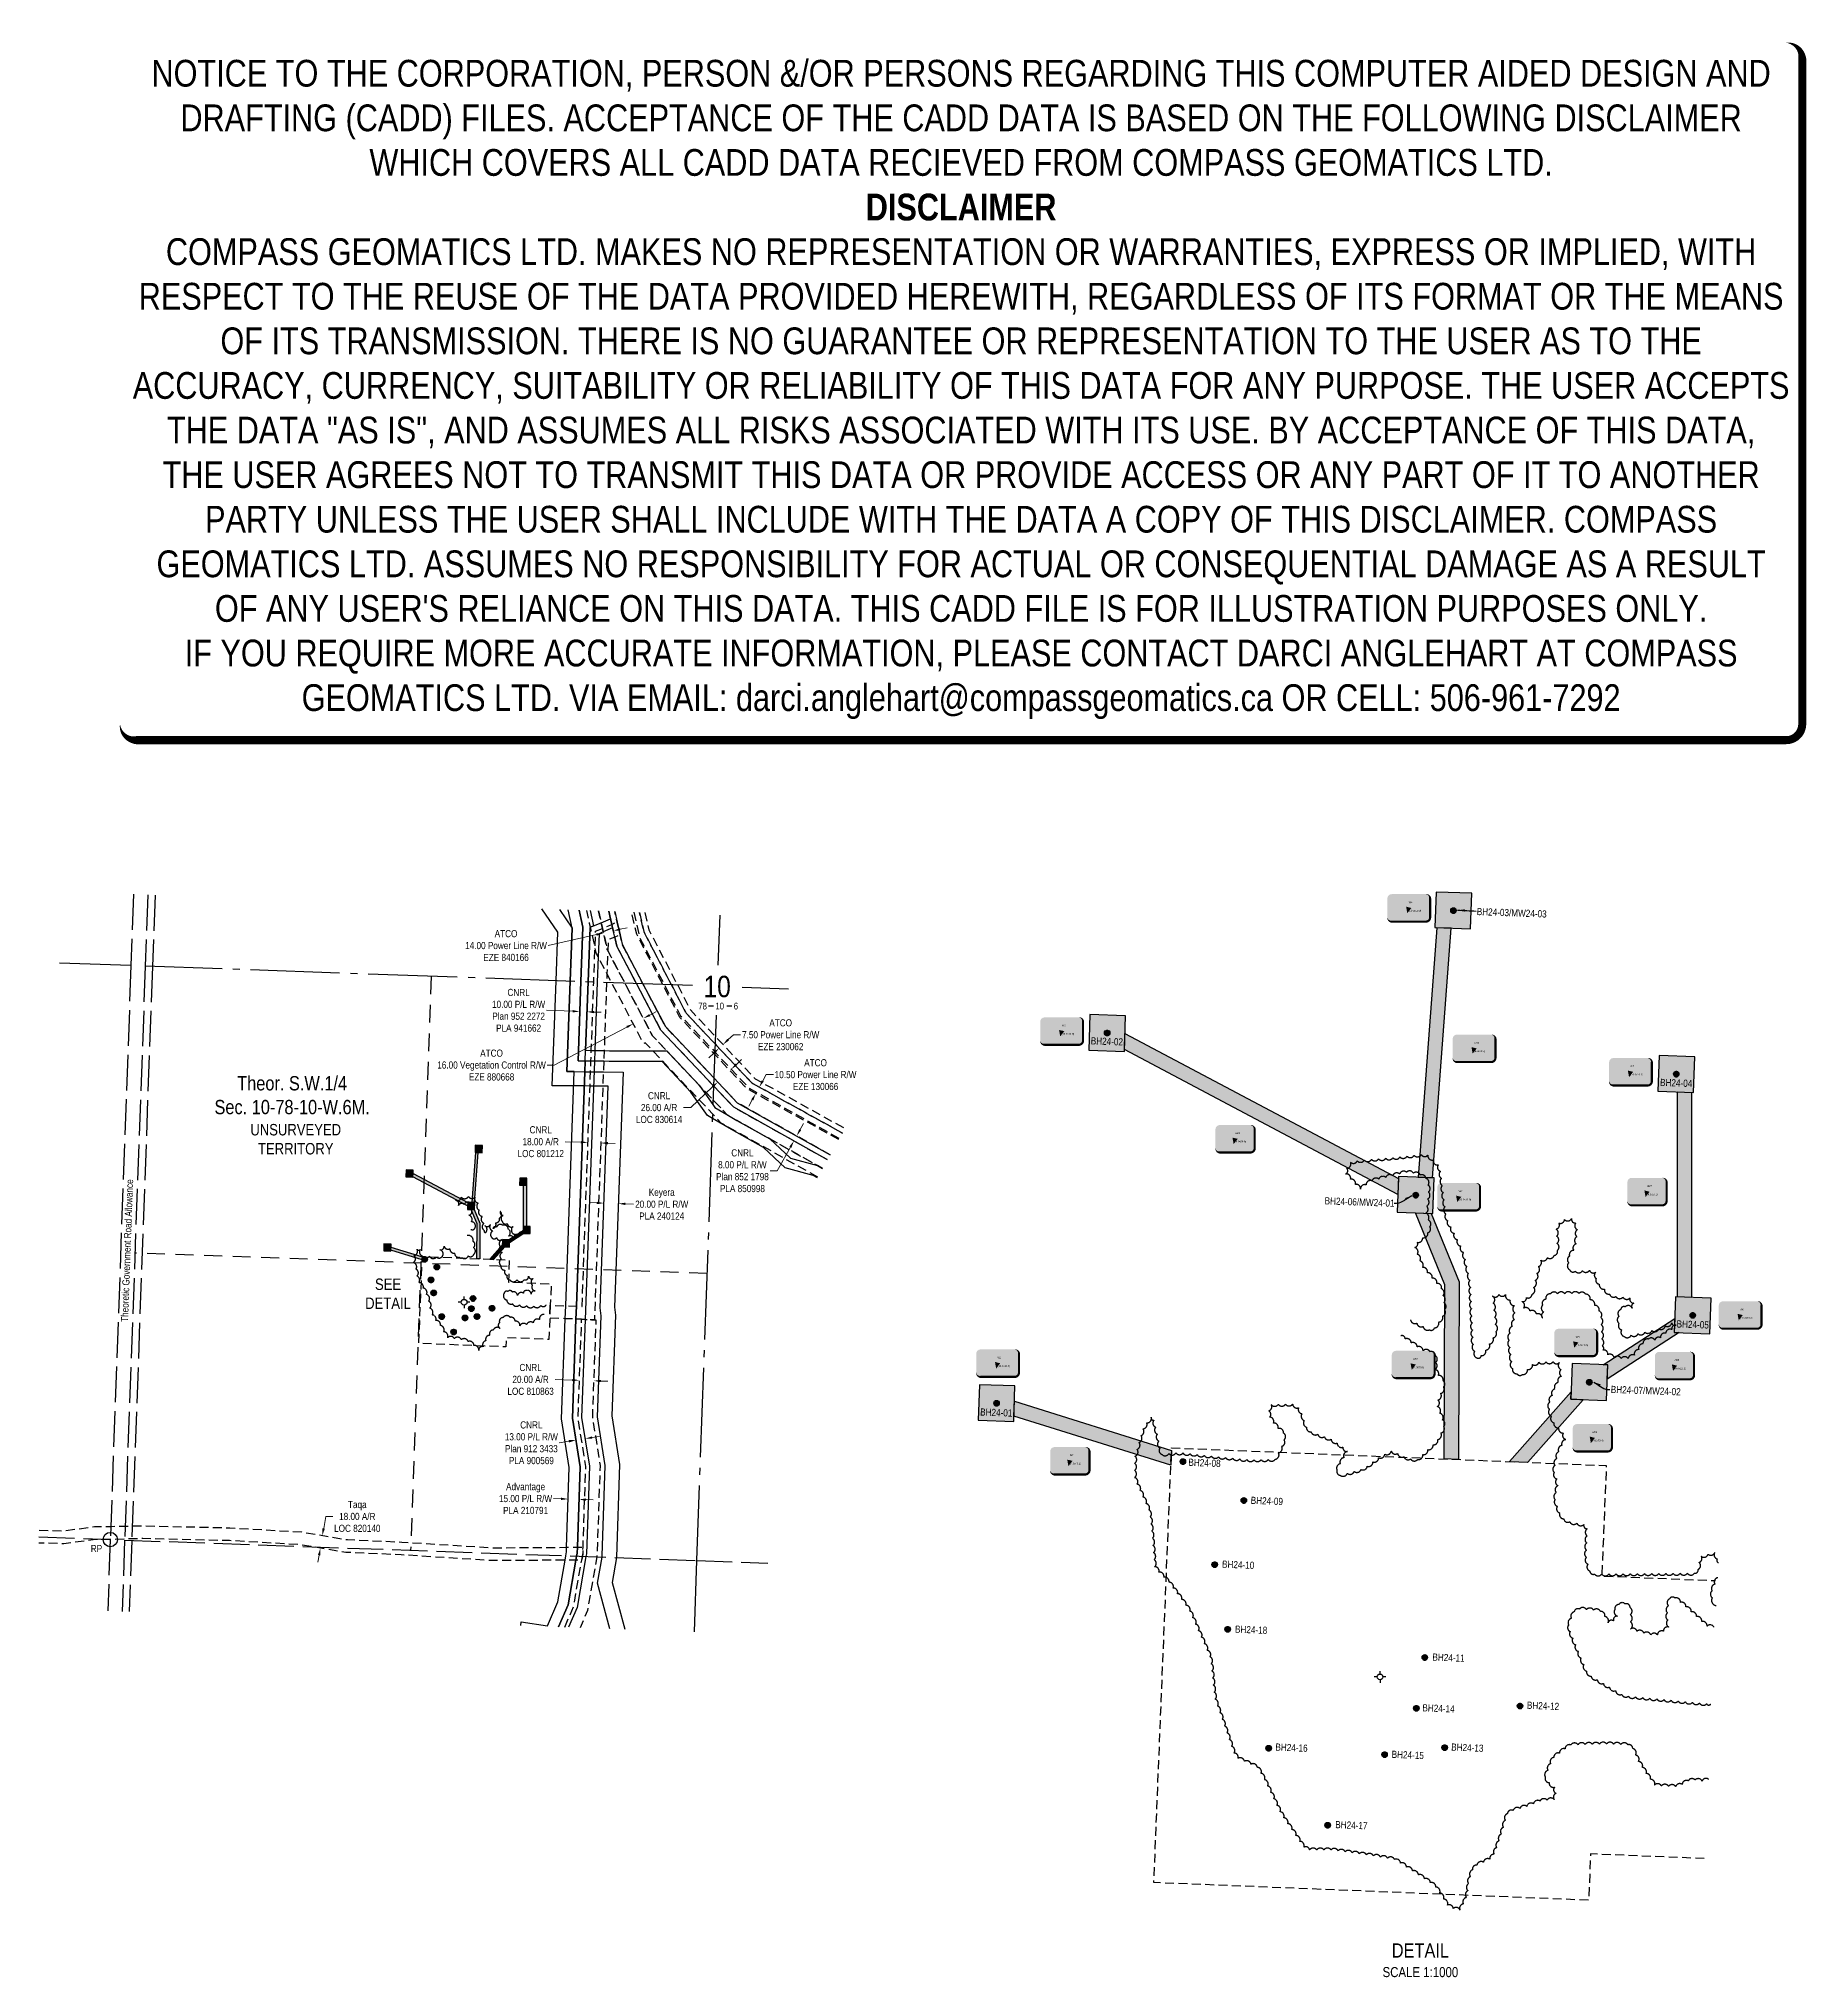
# Model space of a CAD drawing. Extents: x 344561 to 347038, y 6179051 to 6181769.
import ezdxf
from ezdxf.enums import TextEntityAlignment as Align

# ---------------------------------------------------------------- set-up
doc = ezdxf.new("R2018")
doc.units = 0
doc.header["$LTSCALE"] = 5
doc.header["$PDSIZE"] = 0.5
for name, pattern in [('0', [1, 1, 0]), ('foc-ACCESSROAD', [3.75, 2.5, -1.25]), ('foc-FLOWLINE', [3.75, 2.5, -1.25]), ('foc-LSD', [8, 5, -3]), ('foc-QUARTERLINE', [33, 25, -3, 2, -3]), ('foc-UNSURVEYED', [12.5, 10, -2.5])]:
    doc.linetypes.add(name, pattern=pattern)
doc.layers.get('Defpoints').update_dxf_attribs({"color": 9})
for name, color, linetype in [('10', 1, 'Continuous'), ('35', 37, 'Continuous'), ('9', 3, 'Continuous'), ('AS-SYMBOL', 7, 'Continuous'), ('C-AR', 13, 'foc-ACCESSROAD'), ('C-RW', 13, 'Continuous'), ('C-SYMBOL', 7, 'Continuous'), ('C-WS', 13, 'foc-ACCESSROAD'), ('DETAIL-T', 7, 'Continuous'), ('F-AR', 190, 'foc-ACCESSROAD'), ('F-EZE', 190, 'foc-FLOWLINE'), ('F-RW', 190, 'Continuous'), ('F-WS-S', 8, 'Continuous'), ('L-QSEC', 8, 'foc-QUARTERLINE'), ('L-ROAD-T', 7, 'Continuous'), ('L-SECLBL', 7, 'Continuous'), ('L-SECTION-LSD', 7, 'foc-LSD'), ('L-UNS-T', 3, 'Continuous'), ('L-USEC', 7, 'foc-UNSURVEYED'), ('P-TEMP-BLOCKS', 250, 'Continuous'), ('P-TEMP-BLUE', 146, 'Continuous'), ('T-BUSH', 110, '0')]:
    doc.layers.add(name, color=color, linetype=linetype)
for name, color, linetype, lineweight in [('C-AR-T', 13, 'Continuous', 9), ('C-RW-T', 13, 'Continuous', 9), ('F-AR-T', 190, 'Continuous', 9), ('F-EZE-T', 190, 'Continuous', 9), ('F-RW-T', 190, 'Continuous', 9)]:
    doc.layers.add(name, color=color, linetype=linetype, lineweight=lineweight)
doc.layers.add('DISCLAIMER', color=7, linetype='Continuous', plot=False)
doc.layers.add('P-TEMP-BLUE-H', color=7, linetype='Continuous', true_color=0x99e6ff)
doc.styles.add('175L', font='ARIALN.TTF', dxfattribs={"height": 20})
doc.styles.add('80', font='ARIALN.TTF', dxfattribs={"height": 10})
doc.styles.add('80CG', font='ARIALN.TTF', dxfattribs={"height": 10})
doc.styles.add('80L', font='ARIALN.TTF', dxfattribs={"height": 10})
doc.styles.add('DESCRIPTION', font='ARIALN.TTF', dxfattribs={"height": 2.5})
doc.styles.add('SIMPLEX', font='ARIALN.TTF')
doc.styles.get("Standard").update_dxf_attribs({"font": 'ARIALN.TTF'})
doc.dimstyles.new('Compass 5 000', dxfattribs={"dimscale": 5, "dimtxt": 9, "dimasz": 2, "dimexe": 0.2, "dimexo": 0.0625, "dimgap": 0.5, "dimtad": 0, "dimtih": 1, "dimtoh": 1, "dimzin": 0, "dimdsep": 46, "dimtxsty": '80CG', "dimcen": 0.1, "dimse1": 1, "dimse2": 1, "dimclrd": 256, "dimclrt": 256, "dimaunit": 1, "dimadec": 4, "dimazin": 0, "dimtfac": 0.06, "dimtofl": 0, "dimtmove": 0, "dimatfit": 1, "dimfxl": 0.2, "dimtolj": 1, "dimtzin": 0, "dimlwd": -1, "dimarcsym": 0})

msp = doc.modelspace()

# ---------------------------------------------------------------- texts
at = {"layer": '35', "color": 3, "lineweight": 30, "flags": 104}
msp.add_attdef('RP', text='RP', height=9.9977, dxfattribs=at).set_placement((344642.188, 6179652.298), align=Align.MIDDLE_CENTER)
at = {"layer": 'AS-SYMBOL', "color": 150, "true_color": 0x0582ff, "style": 'DESCRIPTION'}
for s, height, p in [('BH24-03/MW24-03', 9.99769, (346576.574, 6180540.247)), ('BH24-02', 9.9977, (346035.575, 6180359.05)), ('BH24-04', 9.9977, (346833.496, 6180300.828)), ('BH24-07/MW24-02', 9.99769, (346764.407, 6179870.545)), ('BH24-01', 9.9977, (345880.538, 6179838.845))]:
    msp.add_text(s, height=height, rotation=357.95835, dxfattribs=at).set_placement(p)
at = {"layer": 'AS-SYMBOL', "color": 202, "true_color": 0xa800e0, "style": 'DESCRIPTION'}
for s, p in [('BH24-08', (346172.397, 6179768.403)), ('BH24-09', (346259.743, 6179715.044)), ('BH24-10', (346219.531, 6179625.614)), ('BH24-18', (346237.71, 6179534.495)), ('BH24-11', (346514.399, 6179495.376)), ('BH24-14', (346500.308, 6179424.275)), ('BH24-12', (346646.814, 6179427.826)), ('BH24-16', (346294.313, 6179369.245)), ('BH24-13', (346540.708, 6179369.245)), ('BH24-15', (346457.245, 6179359.037)), ('BH24-17', (346378.221, 6179260.514))]:
    msp.add_text(s, height=9.9977, rotation=357.671892, dxfattribs=at).set_placement(p)
at = {"layer": 'AS-SYMBOL', "color": 150, "true_color": 0x0582ff, "insert": (346363.673, 6180144.798), "char_height": 9.99769, "width": 95.99869, "attachment_point": 1, "rotation": 357.95835, "style": 'DESCRIPTION'}
msp.add_mtext('BH24-06/MW24-01', dxfattribs=at)
at = {"layer": 'AS-SYMBOL', "color": 150, "true_color": 0x0582ff, "insert": (346857.015, 6179972.264), "char_height": 9.9977, "width": 44.81679, "attachment_point": 1, "rotation": 357.95835, "style": 'DESCRIPTION', "bg_fill": 1, "box_fill_scale": 1.15, "bg_fill_color": 256, "bg_fill_true_color": 10086143, "bg_fill_transparency": 0}
msp.add_mtext('BH24-05', dxfattribs=at)
at = {"layer": 'C-SYMBOL', "color": 3, "insert": (344916.381, 6180314.522), "char_height": 19.99538, "width": 215.93456, "attachment_point": 2, "style": '175L'}
msp.add_mtext('Theor. S.W.1/4 \\PSec. 10-78-10-W.6M.', dxfattribs=at)
at = {"layer": 'DETAIL-T', "color": 3, "attachment_point": 5, "style": '80CG'}
for s, insert, char_height, width in [('\\pxqc;SEE\\PDETAIL', (345050.823, 6180009.526), 15.9963, 63.62143), ('\\pxqc;DETAIL\\P{\\H0.7x;SCALE 1:1000}', (346497.714, 6179075.26), 19.99538, 105.48122)]:
    msp.add_mtext(s, dxfattribs=dict(at, insert=insert, char_height=char_height, width=width))
at = {"layer": 'L-ROAD-T', "style": '80L'}
msp.add_text('Theoretic Government Road Allowance', height=9.99769, rotation=87.938267, dxfattribs=at).set_placement((344685.033, 6180069.987), align=Align.MIDDLE_CENTER)
at = {"layer": 'L-UNS-T', "color": 3, "insert": (344921.436, 6180226), "char_height": 15.9963, "attachment_point": 5, "style": '80L'}
msp.add_mtext_dynamic_manual_height_columns('\\pxqc;UNSURVEYED TERRITORY', width=126.38455, gutter_width=47.489, heights=[0], dxfattribs=at)

# ---------------------------------------------------------------- blocks, each defined once
blk = doc.blocks.new('L-SECLBL')
at = {"layer": '9', "color": 7}
for p, q in [((-5.1, -27.8), (-12.3, -27.8)), ((20.7, -27.8), (13.5, -27.8))]:
    blk.add_line(p, q, dxfattribs=at)
at = {"layer": '10', "color": 2, "style": 'SIMPLEX'}
blk.add_attdef('SEC', text='', height=30, dxfattribs=at).set_placement((0, 0), align=Align.MIDDLE)
at = {"layer": '10', "color": 5, "style": '80L'}
blk.add_attdef('TWP', text='', height=9.5, dxfattribs=at).set_placement((-14.4, -27.4), align=Align.MIDDLE_RIGHT)
blk.add_attdef('RGE', text='', height=9.5, dxfattribs=at).set_placement((3.6, -27.4), align=Align.MIDDLE_CENTER)
blk.add_attdef('MER', text='', height=9.5, dxfattribs=at).set_placement((23.2, -27.4), align=Align.MIDDLE_LEFT)
blk = doc.blocks.new('GABD')
for p, q in [((-0.81, 0), (-1.62, 0)), ((0, 0.81), (0, 1.62)), ((1.62, 0), (0.81, 0)), ((0, -0.81), (0, -1.62))]:
    blk.add_line(p, q)
blk.add_circle((0, 0), 0.8)
blk = doc.blocks.new('*D420')
at = {"layer": 'Defpoints', "color": 0, "transparency": 16777216}
for p in [(345571.2, 6180299.1), (345577.5, 6180295.6), (345572.4, 6180286.4)]:
    blk.add_point(p, dxfattribs=at)
at = {"layer": 'F-EZE-T', "transparency": 16777216}
for p, q in [((345576, 6180307.9), (345580.9, 6180316.6)), ((345580.9, 6180316.6), (345590.9, 6180316.6)), ((345561.3, 6180281.2), (345556.4, 6180272.4))]:
    blk.add_line(p, q, dxfattribs=at)
for points in [[(345574.6, 6180308.7), (345577.5, 6180307.1), (345571.2, 6180299.1)], [(345559.8, 6180282), (345562.7, 6180280.4), (345566.1, 6180289.9)]]:
    blk.add_solid(points, dxfattribs=at)
at = {"layer": 'F-EZE-T', "transparency": 16777216, "insert": (345650, 6180316.6), "char_height": 10, "attachment_point": 5, "style": '80CG'}
blk.add_mtext('\\A1;ATCO\\P10.50 Power Line R/W\\PEZE 130066', dxfattribs=at)
blk = doc.blocks.new('*D421')
at = {"layer": 'Defpoints', "color": 0, "transparency": 16777216}
for p in [(345520.3, 6180358.8), (345527, 6180351.7), (345521.5, 6180346.6)]:
    blk.add_point(p, dxfattribs=at)
at = {"layer": 'F-EZE-T', "transparency": 16777216}
for p, q in [((345527.5, 6180365.7), (345534.8, 6180372.5)), ((345534.8, 6180372.5), (345544.8, 6180372.5)), ((345507.5, 6180346.9), (345500.3, 6180340))]:
    blk.add_line(p, q, dxfattribs=at)
for points in [[(345506.4, 6180348.1), (345508.7, 6180345.6), (345514.8, 6180353.7)], [(345526.4, 6180366.9), (345528.7, 6180364.5), (345520.3, 6180358.8)]]:
    blk.add_solid(points, dxfattribs=at)
at = {"layer": 'F-EZE-T', "transparency": 16777216, "insert": (345601.1, 6180372.5), "char_height": 10, "attachment_point": 5, "style": '80CG'}
blk.add_mtext('\\A1;ATCO\\P7.50 Power Line R/W\\PEZE 230062', dxfattribs=at)
blk = doc.blocks.new('*D422')
at = {"layer": 'Defpoints', "color": 0, "transparency": 16777216}
for p in [(345352.8, 6180515.1), (345352.8, 6180515.1), (345366.5, 6180518.2)]:
    blk.add_point(p, dxfattribs=at)
at = {"layer": 'F-EZE-T', "transparency": 16777216}
for p, q in [((345343.1, 6180512.9), (345275.4, 6180497.5)), ((345376.2, 6180520.4), (345386, 6180522.6))]:
    blk.add_line(p, q, dxfattribs=at)
for points in [[(345342.7, 6180514.5), (345343.4, 6180511.3), (345352.8, 6180515.1)], [(345375.9, 6180522), (345376.6, 6180518.8), (345366.5, 6180518.2)]]:
    blk.add_solid(points, dxfattribs=at)
at = {"layer": 'F-EZE-T', "transparency": 16777216, "insert": (345216.2, 6180497.5), "char_height": 10, "attachment_point": 5, "style": '80CG'}
blk.add_mtext('\\A1;ATCO\\P14.00 Power Line R/W\\PEZE 840166', dxfattribs=at)
blk = doc.blocks.new('*D423')
at = {"layer": 'Defpoints', "color": 0, "transparency": 16777216}
for p in [(345381.8, 6180412.2), (345395.9, 6180419.6), (345394.5, 6180388)]:
    blk.add_point(p, dxfattribs=at)
at = {"layer": 'F-EZE-T', "transparency": 16777216}
for p, q in [((345417.5, 6180400.1), (345426.3, 6180404.7)), ((345385.6, 6180383.3), (345283.8, 6180330)), ((345283.8, 6180330), (345273.8, 6180330))]:
    blk.add_line(p, q, dxfattribs=at)
for points in [[(345384.8, 6180384.8), (345386.4, 6180381.9), (345394.5, 6180388)], [(345416.7, 6180401.5), (345418.3, 6180398.6), (345408.6, 6180395.4)]]:
    blk.add_solid(points, dxfattribs=at)
at = {"layer": 'F-EZE-T', "transparency": 16777216, "insert": (345195.9, 6180330), "char_height": 10, "attachment_point": 5, "style": '80CG'}
blk.add_mtext('\\A1;ATCO\\P16.00 Vegetation Control R/W\\PEZE 880668', dxfattribs=at)
blk = doc.blocks.new('*D424')
at = {"layer": 'C-AR-T', "transparency": 16777216}
for p, q in [((345321, 6180221.9), (345299.1, 6180222.6)), ((345359, 6180220.5), (345369, 6180220.1))]:
    blk.add_line(p, q, dxfattribs=at)
for points in [[(345321.1, 6180223.5), (345321, 6180220.2), (345331, 6180221.5)], [(345359.1, 6180222.2), (345359, 6180218.8), (345349, 6180220.8)]]:
    blk.add_solid(points, dxfattribs=at)
at = {"layer": 'Defpoints', "color": 0, "transparency": 16777216}
for p in [(345331, 6180221.5), (345330.1, 6180195.2), (345348.1, 6180194.6)]:
    blk.add_point(p, dxfattribs=at)
at = {"layer": 'C-AR-T', "transparency": 16777216, "insert": (345264.8, 6180222.6), "char_height": 10, "attachment_point": 5, "style": '80CG'}
blk.add_mtext('\\A1;CNRL\\P18.00 A/R\\PLOC 801212', dxfattribs=at)
blk = doc.blocks.new('*D425')
at = {"layer": 'C-AR-T', "transparency": 16777216}
for p, q in [((345309.1, 6179888.6), (345284.9, 6179889.4)), ((345349, 6179887.1), (345359, 6179886.8))]:
    blk.add_line(p, q, dxfattribs=at)
for points in [[(345309.1, 6179890.2), (345309, 6179886.9), (345319, 6179888.2)], [(345349.1, 6179888.8), (345349, 6179885.5), (345339, 6179887.5)]]:
    blk.add_solid(points, dxfattribs=at)
at = {"layer": 'Defpoints', "color": 0, "transparency": 16777216}
for p in [(345319, 6179888.3), (345319, 6179888.2), (345339, 6179887.5)]:
    blk.add_point(p, dxfattribs=at)
at = {"layer": 'C-AR-T', "transparency": 16777216, "insert": (345250.6, 6179889.4), "char_height": 10, "attachment_point": 5, "style": '80CG'}
blk.add_mtext('\\A1;CNRL\\P20.00 A/R\\PLOC 810863', dxfattribs=at)
blk = doc.blocks.new('*D426')
at = {"layer": 'Defpoints', "color": 0, "transparency": 16777216}
for p in [(344958.9, 6179670.7), (344964.1, 6179651.6), (344967.1, 6179669.3)]:
    blk.add_point(p, dxfattribs=at)
at = {"layer": 'F-AR-T', "transparency": 16777216}
for p, q in [((344960.6, 6179680.5), (344963.4, 6179697.3)), ((344963.4, 6179697.3), (344973.4, 6179697.3)), ((344954.3, 6179643.1), (344952.6, 6179633.2))]:
    blk.add_line(p, q, dxfattribs=at)
for points in [[(344958.9, 6179680.8), (344962.2, 6179680.3), (344958.9, 6179670.7)], [(344952.6, 6179643.3), (344955.9, 6179642.8), (344955.9, 6179652.9)]]:
    blk.add_solid(points, dxfattribs=at)
at = {"layer": 'F-AR-T', "transparency": 16777216, "insert": (345007.7, 6179697.3), "char_height": 10, "attachment_point": 5, "style": '80CG'}
blk.add_mtext('\\A1;Taqa\\P18.00 A/R\\PLOC 820140', dxfattribs=at)
blk = doc.blocks.new('*D427')
at = {"layer": 'C-AR-T', "transparency": 16777216}
for p, q in [((345539, 6180331), (345546.3, 6180337.9)), ((345505.6, 6180299.4), (345475, 6180270.4)), ((345475, 6180270.4), (345465, 6180270.4))]:
    blk.add_line(p, q, dxfattribs=at)
for points in [[(345537.9, 6180332.2), (345540.2, 6180329.8), (345531.8, 6180324.1)], [(345504.5, 6180300.6), (345506.8, 6180298.2), (345512.9, 6180306.3)]]:
    blk.add_solid(points, dxfattribs=at)
at = {"layer": 'Defpoints', "color": 0, "transparency": 16777216}
for p in [(345532.2, 6180323.7), (345512.9, 6180306.3), (345513.3, 6180305.9)]:
    blk.add_point(p, dxfattribs=at)
at = {"layer": 'C-AR-T', "transparency": 16777216, "insert": (345430.7, 6180270.4), "char_height": 10, "attachment_point": 5, "style": '80CG'}
blk.add_mtext('\\A1;CNRL\\P26.00 A/R\\PLOC 830614', dxfattribs=at)
blk = doc.blocks.new('*D428')
at = {"layer": 'Defpoints', "color": 0, "transparency": 16777216}
for p in [(345303.4, 6179723.3), (345303.4, 6179721.7), (345318.4, 6179722.8)]:
    blk.add_point(p, dxfattribs=at)
at = {"layer": 'F-RW-T', "transparency": 16777216}
for p, q in [((345293.4, 6179722.1), (345282.7, 6179722.4)), ((345328.4, 6179720.9), (345338.4, 6179720.6))]:
    blk.add_line(p, q, dxfattribs=at)
for points in [[(345293.4, 6179723.7), (345293.3, 6179720.4), (345303.4, 6179721.7)], [(345328.4, 6179722.6), (345328.3, 6179719.2), (345318.4, 6179721.2)]]:
    blk.add_solid(points, dxfattribs=at)
at = {"layer": 'F-RW-T', "transparency": 16777216, "insert": (345243.6, 6179722.4), "char_height": 10, "attachment_point": 5, "style": '80CG'}
blk.add_mtext('\\A1;Advantage\\P15.00 P/L R/W\\PPLA 210791', dxfattribs=at)
blk = doc.blocks.new('*D429')
at = {"layer": 'Defpoints', "color": 0, "transparency": 16777216}
for p in [(345353.4, 6180136.3), (345373.4, 6180135.8), (345373.4, 6180135.6)]:
    blk.add_point(p, dxfattribs=at)
at = {"layer": 'F-RW-T', "transparency": 16777216}
for p, q in [((345343.4, 6180136.9), (345333.5, 6180137.2)), ((345383.4, 6180135.4), (345394.9, 6180135))]:
    blk.add_line(p, q, dxfattribs=at)
for points in [[(345343.5, 6180138.5), (345343.4, 6180135.2), (345353.4, 6180136.5)], [(345383.5, 6180137.1), (345383.4, 6180133.8), (345373.4, 6180135.8)]]:
    blk.add_solid(points, dxfattribs=at)
at = {"layer": 'F-RW-T', "transparency": 16777216, "insert": (345434.4, 6180135), "char_height": 10, "attachment_point": 5, "style": '80CG'}
blk.add_mtext('\\A1;Keyera\\P20.00 P/L R/W\\PPLA 240124', dxfattribs=at)
blk = doc.blocks.new('*D430')
at = {"layer": 'C-RW-T', "transparency": 16777216}
for p, q in [((345628.4, 6180239.5), (345633.3, 6180248.2)), ((345614.8, 6180215.1), (345596.2, 6180181.9)), ((345596.2, 6180181.9), (345586.2, 6180181.9))]:
    blk.add_line(p, q, dxfattribs=at)
for points in [[(345627, 6180240.3), (345629.9, 6180238.7), (345623.6, 6180230.8)], [(345613.3, 6180215.9), (345616.2, 6180214.2), (345619.7, 6180223.8)]]:
    blk.add_solid(points, dxfattribs=at)
at = {"layer": 'Defpoints', "color": 0, "transparency": 16777216}
for p in [(345568.2, 6180252.6), (345572.1, 6180259.5), (345619.7, 6180223.8)]:
    blk.add_point(p, dxfattribs=at)
at = {"layer": 'C-RW-T', "transparency": 16777216, "insert": (345547.5, 6180181.9), "char_height": 10, "attachment_point": 5, "style": '80CG'}
blk.add_mtext('\\A1;CNRL\\P8.00 P/L R/W\\PPlan 852 1798\\PPLA 850998', dxfattribs=at)
blk = doc.blocks.new('*D431')
at = {"layer": 'C-RW-T', "transparency": 16777216}
for p, q in [((345336.7, 6179807.8), (345346.6, 6179809.4)), ((345304.1, 6179802.7), (345290.8, 6179800.6))]:
    blk.add_line(p, q, dxfattribs=at)
for points in [[(345336.5, 6179809.5), (345337, 6179806.2), (345326.9, 6179806.3)], [(345303.9, 6179804.3), (345304.4, 6179801), (345314, 6179804.3)]]:
    blk.add_solid(points, dxfattribs=at)
at = {"layer": 'Defpoints', "color": 0, "transparency": 16777216}
for p in [(345326.9, 6179806.1), (345314, 6179804.3), (345314, 6179804.1)]:
    blk.add_point(p, dxfattribs=at)
at = {"layer": 'C-RW-T', "transparency": 16777216, "insert": (345251.7, 6179800.6), "char_height": 10, "attachment_point": 5, "style": '80CG'}
blk.add_mtext('\\A1;CNRL\\P13.00 P/L R/W\\PPlan 912 3433\\PPLA 900569', dxfattribs=at)
blk = doc.blocks.new('*D432')
at = {"layer": 'C-RW-T', "transparency": 16777216}
for p, q in [((345309.6, 6180405.4), (345272.9, 6180406.8)), ((345339.6, 6180404.4), (345349.6, 6180404))]:
    blk.add_line(p, q, dxfattribs=at)
for points in [[(345309.7, 6180407.1), (345309.6, 6180403.8), (345319.6, 6180405.1)], [(345339.7, 6180406), (345339.6, 6180402.7), (345329.6, 6180404.7)]]:
    blk.add_solid(points, dxfattribs=at)
at = {"layer": 'Defpoints', "color": 0, "transparency": 16777216}
for p in [(345319.6, 6180405.1), (345319.7, 6180405.7), (345329.7, 6180405.3)]:
    blk.add_point(p, dxfattribs=at)
at = {"layer": 'C-RW-T', "transparency": 16777216, "insert": (345233.8, 6180406.8), "char_height": 10, "attachment_point": 5, "style": '80CG'}
blk.add_mtext('\\A1;CNRL\\P10.00 P/L R/W\\PPlan 952 2272\\PPLA 941662', dxfattribs=at)
blk = doc.blocks.new('*X436')
at = {"color": 0}
for p, q in [((102.1, -2061.6), (108.8, -2061.6)), ((102.1, -2068.4), (108.8, -2068.4)), ((102.2, -2061.7), (108.8, -2061.7)), ((102.2, -2068.3), (108.7, -2068.3)), ((102.3, -2061.4), (108.6, -2061.4)), ((102.3, -2061.9), (108.6, -2061.9)), ((102.3, -2068.1), (108.6, -2068.1)), ((102.3, -2068.6), (108.7, -2068.6)), ((102.5, -2061.2), (108.5, -2061.2)), ((102.5, -2062), (108.4, -2062)), ((102.5, -2068), (108.4, -2068)), ((102.5, -2068.7), (108.5, -2068.7)), ((102.6, -2062.2), (108.3, -2062.2)), ((102.7, -2061.1), (108.2, -2061.1)), ((102.7, -2067.8), (108.3, -2067.8)), ((102.7, -2068.9), (108.3, -2068.9)), ((102.8, -2062.3), (108.1, -2062.3)), ((102.8, -2067.7), (108.1, -2067.7)), ((102.9, -2060.9), (108, -2060.9)), ((102.9, -2069.1), (108, -2069.1)), ((103, -2062.5), (108, -2062.5)), ((103, -2067.5), (108, -2067.5)), ((103.1, -2062.7), (107.8, -2062.7)), ((103.1, -2067.3), (107.8, -2067.3)), ((103.2, -2060.8), (107.7, -2060.8)), ((103.2, -2069.2), (107.8, -2069.2)), ((103.3, -2062.8), (107.7, -2062.8)), ((103.3, -2067.2), (107.6, -2067.2)), ((103.4, -2063), (107.5, -2063)), ((103.4, -2067), (107.5, -2067)), ((103.5, -2060.6), (107.4, -2060.6)), ((103.5, -2069.4), (107.4, -2069.4)), ((103.6, -2063.1), (107.3, -2063.1)), ((103.6, -2066.9), (107.3, -2066.9)), ((103.7, -2063.3), (107.2, -2063.3)), ((103.8, -2066.7), (107.2, -2066.7)), ((103.9, -2060.5), (107, -2060.5)), ((103.9, -2063.4), (107, -2063.4)), ((103.9, -2066.6), (107, -2066.6)), ((103.9, -2069.5), (107.1, -2069.5)), ((104.1, -2063.6), (106.9, -2063.6)), ((104.1, -2066.4), (106.9, -2066.4)), ((104.2, -2063.7), (106.7, -2063.7)), ((104.2, -2066.2), (106.7, -2066.2)), ((104.4, -2063.9), (106.6, -2063.9)), ((104.4, -2066.1), (106.6, -2066.1)), ((104.4, -2069.7), (106.5, -2069.7)), ((104.5, -2060.3), (106.5, -2060.3)), ((104.5, -2064.1), (106.4, -2064.1)), ((104.5, -2065.9), (106.4, -2065.9)), ((104.7, -2064.2), (106.3, -2064.2)), ((104.7, -2065.8), (106.2, -2065.8)), ((104.8, -2064.4), (106.1, -2064.4)), ((104.8, -2065.6), (106.1, -2065.6)), ((105, -2064.5), (105.9, -2064.5)), ((105, -2065.5), (105.9, -2065.5)), ((105.1, -2064.7), (105.8, -2064.7)), ((105.2, -2065.3), (105.8, -2065.3)), ((105.3, -2064.8), (105.6, -2064.8)), ((105.3, -2065.2), (105.6, -2065.2))]:
    blk.add_line(p, q, dxfattribs=at)
blk = doc.blocks.new('Pile')
h = blk.add_hatch(color=255)
h.dxf.hatch_style = 1
edge = h.paths.add_edge_path()
edge.add_arc((0, 0), 0.868, 0, 360)
at = {"color": 224}
for p, q in [((0.54, -0.54), (-0.54, 0.54)), ((-0.54, -0.54), (0.54, 0.54))]:
    blk.add_line(p, q, dxfattribs=at)
blk.add_circle((0, 0), 0.768, dxfattribs=at)
at = {"color": 224, "xscale": 0.16, "yscale": 0.16, "zscale": 0.16}
blk.add_blockref('*X436', (-16.87, 330.4), dxfattribs=at)
blk = doc.blocks.new('*X438')
at = {"color": 0}
for p, q in [((102.1, -2061.6), (108.8, -2061.6)), ((102.1, -2068.4), (108.8, -2068.4)), ((102.2, -2061.7), (108.8, -2061.7)), ((102.2, -2068.3), (108.7, -2068.3)), ((102.3, -2061.4), (108.6, -2061.4)), ((102.3, -2061.9), (108.6, -2061.9)), ((102.3, -2068.1), (108.6, -2068.1)), ((102.3, -2068.6), (108.7, -2068.6)), ((102.5, -2061.2), (108.5, -2061.2)), ((102.5, -2062), (108.4, -2062)), ((102.5, -2068), (108.4, -2068)), ((102.5, -2068.7), (108.5, -2068.7)), ((102.6, -2062.2), (108.3, -2062.2)), ((102.7, -2061.1), (108.2, -2061.1)), ((102.7, -2067.8), (108.3, -2067.8)), ((102.7, -2068.9), (108.3, -2068.9)), ((102.8, -2062.3), (108.1, -2062.3)), ((102.8, -2067.7), (108.1, -2067.7)), ((102.9, -2060.9), (108, -2060.9)), ((102.9, -2069.1), (108, -2069.1)), ((103, -2062.5), (108, -2062.5)), ((103, -2067.5), (108, -2067.5)), ((103.1, -2062.7), (107.8, -2062.7)), ((103.1, -2067.3), (107.8, -2067.3)), ((103.2, -2060.8), (107.7, -2060.8)), ((103.2, -2069.2), (107.8, -2069.2)), ((103.3, -2062.8), (107.7, -2062.8)), ((103.3, -2067.2), (107.6, -2067.2)), ((103.4, -2063), (107.5, -2063)), ((103.4, -2067), (107.5, -2067)), ((103.5, -2060.6), (107.4, -2060.6)), ((103.5, -2069.4), (107.4, -2069.4)), ((103.6, -2063.1), (107.3, -2063.1)), ((103.6, -2066.9), (107.3, -2066.9)), ((103.7, -2063.3), (107.2, -2063.3)), ((103.8, -2066.7), (107.2, -2066.7)), ((103.9, -2060.5), (107, -2060.5)), ((103.9, -2063.4), (107, -2063.4)), ((103.9, -2066.6), (107, -2066.6)), ((103.9, -2069.5), (107.1, -2069.5)), ((104.1, -2063.6), (106.9, -2063.6)), ((104.1, -2066.4), (106.9, -2066.4)), ((104.2, -2063.7), (106.7, -2063.7)), ((104.2, -2066.2), (106.7, -2066.2)), ((104.4, -2063.9), (106.6, -2063.9)), ((104.4, -2066.1), (106.6, -2066.1)), ((104.4, -2069.7), (106.5, -2069.7)), ((104.5, -2060.3), (106.5, -2060.3)), ((104.5, -2064.1), (106.4, -2064.1)), ((104.5, -2065.9), (106.4, -2065.9)), ((104.7, -2064.2), (106.3, -2064.2)), ((104.7, -2065.8), (106.2, -2065.8)), ((104.8, -2064.4), (106.1, -2064.4)), ((104.8, -2065.6), (106.1, -2065.6)), ((105, -2064.5), (105.9, -2064.5)), ((105, -2065.5), (105.9, -2065.5)), ((105.1, -2064.7), (105.8, -2064.7)), ((105.2, -2065.3), (105.8, -2065.3)), ((105.3, -2064.8), (105.6, -2064.8)), ((105.3, -2065.2), (105.6, -2065.2))]:
    blk.add_line(p, q, dxfattribs=at)
blk = doc.blocks.new('SP')
h = blk.add_hatch(color=255)
h.dxf.hatch_style = 1
edge = h.paths.add_edge_path()
edge.add_arc((0, 0), 1.06, 0, 360)
at = {"color": 150, "true_color": 0x0582ff}
for p, q in [((0.68, -0.68), (-0.68, 0.68)), ((-0.68, -0.68), (0.68, 0.68))]:
    blk.add_line(p, q, dxfattribs=at)
blk.add_circle((0, 0), 0.96, dxfattribs=at)
at = {"color": 150, "true_color": 0x0582ff, "xscale": 0.2, "yscale": 0.2, "zscale": 0.2}
blk.add_blockref('*X438', (-21.09, 413), dxfattribs=at)
blk = doc.blocks.new('*U439')
at = {"true_color": 0x99e6ff}
h = blk.add_hatch(color=141, dxfattribs=at)
edge = h.paths.add_edge_path()
edge.add_line((-21.5, -20), (21.5, -20))
edge.add_arc((21.5, -14), 6, 270, 360)
edge.add_line((27.5, -14), (27.5, 12.5))
edge.add_arc((21.5, 12.5), 6, 0, 90)
edge.add_line((21.5, 18.5), (-21.5, 18.5))
edge.add_arc((-21.5, 12.5), 6, 90, 180)
edge.add_line((-27.5, 12.5), (-27.5, -14))
edge.add_arc((-21.5, -14), 6, 180, 270)
at = {"color": 250, "flags": 128}
blk.add_lwpolyline([(-21.5, -20, 3, 3, 0), (21.5, -20, 3, 3, 0.414214), (27.5, -14, 3, 3, 0), (27.5, 12.5, 3, 0, 0.414214), (21.5, 18.5, 0, 0, 0), (-21.5, 18.5, 0, 0, 0.414214), (-27.5, 12.5, 0, 0, 0), (-27.5, -14, 0, 3, 0.414214)], format="xyseb", close=True, dxfattribs=at)
at = {"flags": 128}
blk.add_lwpolyline([(-2, -8.3, 0, 7.5, 0), (0, 0, 0, 0, 0)], format="xyseb", dxfattribs=at)
at = {"color": 250, "lineweight": 30, "flags": 104}
blk.add_attdef('TEMP_AREA_W1', text='', height=12, dxfattribs=at).set_placement((0, 8.3), align=Align.MIDDLE_CENTER)
blk.add_attdef('ENTER_TEXT', text='', height=9, dxfattribs=at).set_placement((0, -3.5), align=Align.TOP_CENTER)
blk = doc.blocks.new('*U441')
at = {"true_color": 0x99e6ff}
h = blk.add_hatch(color=141, dxfattribs=at)
edge = h.paths.add_edge_path()
edge.add_line((-24, -20), (24, -20))
edge.add_arc((24, -14), 6, 270, 360)
edge.add_line((30, -14), (30, 12.5))
edge.add_arc((24, 12.5), 6, 0, 90)
edge.add_line((24, 18.5), (-24, 18.5))
edge.add_arc((-24, 12.5), 6, 90, 180)
edge.add_line((-30, 12.5), (-30, -14))
edge.add_arc((-24, -14), 6, 180, 270)
at = {"color": 250, "flags": 128}
blk.add_lwpolyline([(-24, -20, 3, 3, 0), (24, -20, 3, 3, 0.414214), (30, -14, 3, 3, 0), (30, 12.5, 3, 0, 0.414214), (24, 18.5, 0, 0, 0), (-24, 18.5, 0, 0, 0.414214), (-30, 12.5, 0, 0, 0), (-30, -14, 0, 3, 0.414214)], format="xyseb", close=True, dxfattribs=at)
at = {"flags": 128}
blk.add_lwpolyline([(-2, -8.3, 0, 7.5, 0), (0, 0, 0, 0, 0)], format="xyseb", dxfattribs=at)
at = {"color": 250, "lineweight": 30, "flags": 104}
blk.add_attdef('TEMP_AREA_W1', text='', height=12, dxfattribs=at).set_placement((0, 8.3), align=Align.MIDDLE_CENTER)
blk.add_attdef('ENTER_TEXT', text='', height=9, dxfattribs=at).set_placement((0, -3.5), align=Align.TOP_CENTER)
blk = doc.blocks.new('Disclaimer_Legal')
at = {"layer": 'DISCLAIMER', "color": 254, "flags": 128}
blk.add_lwpolyline([(-3612.9, -1104.6, 37.5, 37.5, 0), (4096.1, -1104.6, 37.5, 37.5, 0.414214), (4171.1, -1029.6, 37.5, 37.5, 0), (4171.1, 2078.7, 37.5, 0, 0.414214), (4096.1, 2153.7, 0, 0, 0), (-3612.9, 2153.7, 0, 0, 0.414214), (-3687.9, 2078.7, 0, 0, 0), (-3687.9, -1029.6, 0, 37.5, 0.414214)], format="xyseb", close=True, dxfattribs=at)
at = {"layer": 'DISCLAIMER', "color": 254, "insert": (241.6, 533.9), "char_height": 125, "width": 7717.568, "attachment_point": 5, "style": '80'}
blk.add_mtext('NOTICE TO THE CORPORATION, PERSON &/OR PERSONS REGARDING THIS COMPUTER AIDED DESIGN AND DRAFTING (CADD) FILES. ACCEPTANCE OF THE CADD DATA IS BASED ON THE FOLLOWING DISCLAIMER WHICH COVERS ALL CADD DATA RECIEVED FROM COMPASS GEOMATICS LTD.\\P{\\fArial Narrow|b1|i0|c0|p34;DISCLAIMER}\\PCOMPASS GEOMATICS LTD. MAKES NO REPRESENTATION OR WARRANTIES, EXPRESS OR IMPLIED, WITH RESPECT TO THE REUSE OF THE DATA PROVIDED HEREWITH, REGARDLESS OF ITS FORMAT OR THE MEANS OF ITS TRANSMISSION. THERE IS NO GUARANTEE OR REPRESENTATION TO THE USER AS TO THE ACCURACY, CURRENCY, SUITABILITY OR RELIABILITY OF THIS DATA FOR ANY PURPOSE. THE USER ACCEPTS THE DATA "AS IS", AND ASSUMES ALL RISKS ASSOCIATED WITH ITS USE. BY ACCEPTANCE OF THIS DATA, THE USER AGREES NOT TO TRANSMIT THIS DATA OR PROVIDE ACCESS OR ANY PART OF IT TO ANOTHER PARTY UNLESS THE USER SHALL INCLUDE WITH THE DATA A COPY OF THIS DISCLAIMER. COMPASS GEOMATICS LTD. ASSUMES NO RESPONSIBILITY FOR ACTUAL OR CONSEQUENTIAL DAMAGE AS A RESULT OF ANY USER\'S RELIANCE ON THIS DATA. THIS CADD FILE IS FOR ILLUSTRATION PURPOSES ONLY.\\PIF YOU REQUIRE MORE ACCURATE INFORMATION, PLEASE CONTACT DARCI ANGLEHART AT COMPASS GEOMATICS LTD. VIA EMAIL: darci.anglehart@compassgeomatics.ca OR CELL: 506-961-7292', dxfattribs=at)

# ---------------------------------------------------------------- dimensions: what is measured, and where the dimension line sits
at = {"layer": 'C-AR-T'}
for base, p1, p2, angle, text, picture, middle in [((345512.893, 6180306.277), (345532.162, 6180323.734), (345513.277, 6180305.871), 223.407476, 'CNRL\\P26.00 A/R\\PLOC 830614', '*D427', (345430.665, 6180270.392)), ((345331.042, 6180221.497), (345348.079, 6180194.551), (345330.096, 6180195.198), 177.938608, 'CNRL\\P18.00 A/R\\PLOC 801212', '*D424', (345264.797, 6180222.648)), ((345319.045, 6179888.198), (345339.029, 6179887.545), (345319.048, 6179888.264), 177.938633, 'CNRL\\P20.00 A/R\\PLOC 810863', '*D425', (345250.593, 6179889.427))]:
    dim = msp.add_linear_dim(base=base, p1=p1, p2=p2, angle=angle, text=text, dimstyle='Compass 5 000', dxfattribs=at)
    dim.commit()
    dim.dimension.update_dxf_attribs({"geometry": picture, "text_midpoint": middle, "dimtype": 161})
at = {"layer": 'C-RW-T'}
for base, p1, p2, angle, text, picture, middle in [((345319.641, 6180405.085), (345329.655, 6180405.348), (345319.664, 6180405.708), 177.938662, 'CNRL\\P10.00 P/L R/W\\PPlan 952 2272\\PPLA 941662', '*D432', (345233.803, 6180406.768)), ((345619.651, 6180223.782), (345572.066, 6180259.546), (345568.164, 6180252.565), 240.792975, 'CNRL\\P8.00 P/L R/W\\PPlan 852 1798\\PPLA 850998', '*D430', (345547.487, 6180181.89)), ((345314.014, 6179804.252), (345326.879, 6179806.098), (345314.042, 6179804.075), 188.954304, 'CNRL\\P13.00 P/L R/W\\PPlan 912 3433\\PPLA 900569', '*D431', (345251.725, 6179800.595))]:
    dim = msp.add_linear_dim(base=base, p1=p1, p2=p2, angle=angle, text=text, dimstyle='Compass 5 000', dxfattribs=at)
    dim.commit()
    dim.dimension.update_dxf_attribs({"geometry": picture, "text_midpoint": middle, "dimtype": 161})
at = {"layer": 'F-AR-T'}
dim = msp.add_linear_dim(base=(344958.914, 6179670.67), p1=(344964.092, 6179651.552), p2=(344967.068, 6179669.302), angle=80.480839, text='Taqa\\P18.00 A/R\\PLOC 820140', dimstyle='Compass 5 000', dxfattribs=at)
dim.commit()
dim.dimension.update_dxf_attribs({"geometry": '*D426', "text_midpoint": (345007.677, 6179697.34), "dimtype": 161})
at = {"layer": 'F-EZE-T'}
for base, p1, p2, angle, text, picture, middle in [((345352.832, 6180515.108), (345366.493, 6180518.15), (345352.844, 6180515.054), 192.779679, 'ATCO\\P14.00 Power Line R/W\\PEZE 840166', '*D422', (345216.249, 6180497.542)), ((345394.455, 6180387.978), (345395.932, 6180419.602), (345381.767, 6180412.174), 207.673183, 'ATCO\\P16.00 Vegetation Control R/W\\PEZE 880668', '*D423', (345195.886, 6180329.957)), ((345520.261, 6180358.819), (345521.527, 6180346.579), (345526.964, 6180351.691), 43.237583, 'ATCO\\P7.50 Power Line R/W\\PEZE 230062', '*D421', (345601.136, 6180372.522)), ((345571.199, 6180299.105), (345572.428, 6180286.442), (345577.502, 6180295.621), 61.067597, 'ATCO\\P10.50 Power Line R/W\\PEZE 130066', '*D420', (345650.013, 6180316.61))]:
    dim = msp.add_linear_dim(base=base, p1=p1, p2=p2, angle=angle, text=text, dimstyle='Compass 5 000', dxfattribs=at)
    dim.commit()
    dim.dimension.update_dxf_attribs({"geometry": picture, "text_midpoint": middle, "dimtype": 161})
at = {"layer": 'F-RW-T'}
for base, p1, p2, angle, text, picture, middle in [((345373.423, 6180135.788), (345353.434, 6180136.305), (345373.416, 6180135.578), 357.91873, 'Keyera\\P20.00 P/L R/W\\PPLA 240124', '*D429', (345434.443, 6180135.007)), ((345303.384, 6179721.74), (345318.425, 6179722.803), (345303.437, 6179723.309), 178.068918, 'Advantage\\P15.00 P/L R/W\\PPLA 210791', '*D428', (345243.611, 6179722.438))]:
    dim = msp.add_linear_dim(base=base, p1=p1, p2=p2, angle=angle, text=text, dimstyle='Compass 5 000', dxfattribs=at)
    dim.commit()
    dim.dimension.update_dxf_attribs({"geometry": picture, "text_midpoint": middle, "dimtype": 161})

# ---------------------------------------------------------------- hatches: boundary and pattern name
at = {"layer": 'P-TEMP-BLUE-H'}
h = msp.add_hatch(color=256, dxfattribs=at)
h.dxf.hatch_style = 1
h.paths.add_polyline_path([(346518.119, 6180522.629), (346568.076, 6180520.849), (346569.857, 6180570.805), (346519.9, 6180572.586)])
h = msp.add_hatch(color=256, dxfattribs=at)
h.dxf.hatch_style = 1
h.paths.add_polyline_path([(346520.62, 6180522.54), (346494.597, 6180172.769), (346514.594, 6180172.056), (346540.618, 6180521.827)])
h = msp.add_hatch(color=256, dxfattribs=at)
h.dxf.hatch_style = 1
h.paths.add_polyline_path([(346032.799, 6180350.999), (346082.756, 6180349.218), (346084.537, 6180399.175), (346034.58, 6180400.956)])
h = msp.add_hatch(color=256, dxfattribs=at)
h.dxf.hatch_style = 1
h.paths.add_polyline_path([(346083.646, 6180374.203), (346467.038, 6180170.964), (346466.246, 6180148.753), (346082.849, 6180351.994)])
h = msp.add_hatch(color=256, dxfattribs=at)
h.dxf.hatch_style = 1
h.paths.add_polyline_path([(346830.374, 6180293.426), (346880.331, 6180291.645), (346882.112, 6180341.602), (346832.155, 6180343.383)])
h = msp.add_hatch(color=256, dxfattribs=at)
h.dxf.hatch_style = 1
h.paths.add_polyline_path([(346857.837, 6180292.447), (346877.832, 6180291.734), (346877.812, 6180004.354), (346857.817, 6180005.067)])
h = msp.add_hatch(color=256, dxfattribs=at)
h.dxf.hatch_style = 1
h.paths.add_polyline_path([(345172.757, 6180207.581), (345182.748, 6180207.224), (345183.104, 6180217.216), (345173.113, 6180217.572)])
h = msp.add_hatch(color=256, dxfattribs=at)
h.dxf.hatch_style = 1
h.paths.add_polyline_path([(345173.257, 6180207.563), (345168.052, 6180137.608), (345172.052, 6180137.466), (345177.257, 6180207.42)])
h = msp.add_hatch(color=256, dxfattribs=at)
h.dxf.hatch_style = 1
h.paths.add_polyline_path([(345075.693, 6180173.255), (345085.684, 6180172.898), (345086.04, 6180182.89), (345076.049, 6180183.246)])
h = msp.add_hatch(color=256, dxfattribs=at)
h.dxf.hatch_style = 1
h.paths.add_polyline_path([(345085.862, 6180177.895), (345162.541, 6180137.248), (345162.382, 6180132.805), (345085.703, 6180173.454)])
h = msp.add_hatch(color=256, dxfattribs=at)
h.dxf.hatch_style = 1
h.paths.add_polyline_path([(345235.208, 6180161.74), (345245.199, 6180161.384), (345245.555, 6180171.375), (345235.564, 6180171.731)])
h = msp.add_hatch(color=256, dxfattribs=at)
h.dxf.hatch_style = 1
h.paths.add_polyline_path([(345240.701, 6180161.544), (345244.7, 6180161.402), (345244.696, 6180103.926), (345240.697, 6180104.068)])
h = msp.add_hatch(color=256, dxfattribs=at)
h.dxf.hatch_style = 1
h.paths.add_polyline_path([(346465.357, 6180123.791), (346515.313, 6180122.01), (346517.094, 6180171.967), (346467.137, 6180173.747)])
h = msp.add_hatch(color=256, dxfattribs=at)
h.dxf.hatch_style = 1
h.paths.add_polyline_path([(345162.204, 6180127.813), (345172.196, 6180127.457), (345172.552, 6180137.448), (345162.561, 6180137.804)])
h = msp.add_hatch(color=256, dxfattribs=at)
h.dxf.hatch_style = 1
h.paths.add_polyline_path([(345167.262, 6180127.633), (345171.647, 6180127.476), (345179.5, 6180108.279), (345179.382, 6180058.487), (345175.383, 6180058.649), (345175.5, 6180107.497)])
h = msp.add_hatch(color=256, dxfattribs=at)
h.dxf.hatch_style = 1
h.paths.add_polyline_path([(346490.646, 6180122.889), (346512.57, 6180122.108), (346551.837, 6180026.121), (346551.242, 6179777.16), (346531.248, 6179777.973), (346531.832, 6180022.212)])
h = msp.add_hatch(color=256, dxfattribs=at)
h.dxf.hatch_style = 1
h.paths.add_polyline_path([(345044.687, 6180069.473), (345054.678, 6180069.117), (345055.035, 6180079.108), (345045.043, 6180079.464)])
h = msp.add_hatch(color=256, dxfattribs=at)
h.dxf.hatch_style = 1
h.paths.add_polyline_path([(345214.315, 6180075.243), (345210.847, 6180075.366), (345210.921, 6180077.442), (345193.616, 6180057.908), (345198.773, 6180057.698)])
h = msp.add_hatch(color=256, dxfattribs=at)
h.dxf.hatch_style = 1
h.paths.add_polyline_path([(345210.847, 6180075.366), (345220.838, 6180075.01), (345221.194, 6180085.001), (345211.203, 6180085.358)], flags=17)
h = msp.add_hatch(color=256, dxfattribs=at)
h.dxf.hatch_style = 1
h.paths.add_polyline_path([(345239.981, 6180098.042), (345239.84, 6180094.095), (345241.168, 6180094.047), (345221.054, 6180081.055), (345221.194, 6180085.001), (345219.867, 6180085.049)])
h = msp.add_hatch(color=256, dxfattribs=at)
h.dxf.hatch_style = 1
h.paths.add_polyline_path([(345239.84, 6180094.095), (345249.832, 6180093.738), (345250.188, 6180103.73), (345240.197, 6180104.086)])
h = msp.add_hatch(color=256, dxfattribs=at)
h.dxf.hatch_style = 1
h.paths.add_polyline_path([(345054.734, 6180070.67), (345054.882, 6180074.814), (345098.888, 6180061.037), (345098.72, 6180056.899)])
h = msp.add_hatch(color=256, dxfattribs=at)
h.dxf.hatch_style = 1
h.paths.add_polyline_path([(346853.537, 6179955.199), (346903.493, 6179953.418), (346905.274, 6180003.375), (346855.318, 6180005.156)])
h = msp.add_hatch(color=256, dxfattribs=at)
h.dxf.hatch_style = 1
h.paths.add_polyline_path([(346854.24, 6179974.934), (346853.537, 6179955.199), (346860.174, 6179954.963), (346759.602, 6179889.999), (346760.306, 6179909.733), (346753.668, 6179909.97)])
h = msp.add_hatch(color=256, dxfattribs=at)
h.dxf.hatch_style = 1
h.paths.add_polyline_path([(346708.568, 6179861.558), (346758.525, 6179859.777), (346760.306, 6179909.733), (346710.349, 6179911.514)], flags=17)
h = msp.add_hatch(color=256, dxfattribs=at)
h.dxf.hatch_style = 1
h.paths.add_polyline_path([(345877.77, 6179832.092), (345927.727, 6179830.311), (345929.507, 6179880.268), (345879.551, 6179882.048)])
h = msp.add_hatch(color=256, dxfattribs=at)
h.dxf.hatch_style = 1
h.paths.add_polyline_path([(346725.907, 6179860.939), (346708.568, 6179861.558), (346708.938, 6179871.939), (346622.415, 6179774.267), (346648.199, 6179773.219)])
h = msp.add_hatch(color=256, dxfattribs=at)
h.dxf.hatch_style = 1
h.paths.add_polyline_path([(345928.003, 6179838.076), (345928.742, 6179858.797), (346148.775, 6179789.911), (346147.934, 6179769.222)])

# ---------------------------------------------------------------- linework, layer by layer
at = {"layer": '35', "color": 3}
msp.add_circle((344661.507, 6179664.958), 9.998, dxfattribs=at)
at = {"layer": 'C-AR', "flags": 128}
for points in [[(345670.688, 6180204.413), (345540.294, 6180277.309), (345507.513, 6180311.964), (345439.514, 6180383.856), (345408.041, 6180443.869), (345378.969, 6180499.31), (345375.942, 6180512.652), (345371.893, 6180530.499), (345368.529, 6180545.328)], [(345395.401, 6180544.37), (345403.567, 6180508.375), (345437.952, 6180442.805), (345460.867, 6180399.11), (345508.821, 6180348.411), (345556.448, 6180298.058), (345683.373, 6180227.101)], [(345298.479, 6179542.172), (345310.957, 6179571.271), (345322.246, 6179636.23), (345323.131, 6179641.319), (345323.812, 6179645.238), (345324.115, 6179654.238), (345327.927, 6179767.33), (345317.155, 6179835.696), (345322.12, 6179973.639), (345327.115, 6179973.435), (345337.105, 6179973.029), (345340.101, 6179972.907), (345342.099, 6179972.826), (345337.207, 6179836.904), (345347.974, 6179768.56), (345343.749, 6179643.181), (345343.301, 6179640.6), (345330.257, 6179565.543), (345319.907, 6179541.407)]]:
    msp.add_lwpolyline(points, dxfattribs=at)
msp.add_lwpolyline([(345353.148, 6180335.398), (345340.101, 6179972.907), (345337.105, 6179973.029), (345327.115, 6179973.435), (345322.12, 6179973.639), (345314.129, 6179973.963), (345299.145, 6179974.572), (345277.509, 6179975.453), (345278.241, 6179993.433), (345299.792, 6179992.557), (345314.776, 6179991.948), (345322.768, 6179991.623), (345335.152, 6180335.692), (345335.692, 6180350.678), (345339.134, 6180446.322), (345340.9, 6180495.401), (345341.696, 6180517.52), (345351.344, 6180521.667), (345364.42, 6180527.288), (345371.893, 6180530.499), (345375.942, 6180512.652), (345368.469, 6180509.441), (345359.269, 6180505.487), (345358.731, 6180490.542), (345357.572, 6180458.311), (345357.117, 6180445.681), (345353.689, 6180350.418), (345353.148, 6180335.398)], close=True, dxfattribs=at)
at = {"layer": 'C-RW'}
for points in [[(345652.635, 6180172.126), (345646.809, 6180175.384), (345607.282, 6180186.148), (345576.843, 6180214.497), (345532.145, 6180239.486), (345505.48, 6180255.327), (345498.486, 6180259.483), (345475.307, 6180292.184), (345434.899, 6180334.904), (345360.642, 6180335.176), (345353.148, 6180335.398), (345350.146, 6180335.385), (345340.151, 6180335.619), (345335.152, 6180335.692), (345327.149, 6180335.717), (345317.147, 6180335.793), (345321.148, 6180446.963), (345323.893, 6180523.228), (345321.563, 6180533.893), (345318.675, 6180547.106)], [(345334.146, 6180546.554), (345338.855, 6180525.005), (345334.6, 6180523.175), (345333.884, 6180522.868), (345331.14, 6180446.607), (345327.688, 6180350.711), (345335.692, 6180350.678), (345340.691, 6180350.612), (345350.686, 6180350.392), (345353.689, 6180350.418), (345361.183, 6180350.184), (345422.02, 6180349.976), (345441.403, 6180349.851), (345486.931, 6180301.717), (345506.171, 6180274.574), (345508.881, 6180270.752), (345525.64, 6180260.793), (345539.636, 6180252.478), (345585.739, 6180226.705), (345614.794, 6180199.645), (345652.522, 6180189.37), (345659.954, 6180185.216)], [(345666.785, 6180197.432), (345535.324, 6180270.924), (345507.11, 6180300.751), (345432.944, 6180379.164), (345398.839, 6180444.196), (345371.4, 6180496.522), (345368.469, 6180509.441), (345365.545, 6180522.33), (345364.42, 6180527.288), (345362.621, 6180535.221), (345360.261, 6180545.623)], [(345368.529, 6180545.328), (345371.893, 6180530.499), (345375.942, 6180512.652), (345378.969, 6180499.31), (345408.041, 6180443.869), (345439.514, 6180383.856), (345507.513, 6180311.964), (345540.294, 6180277.309), (345670.688, 6180204.413)], [(345289.905, 6179542.478), (345303.237, 6179573.565), (345314.12, 6179636.177), (345315.064, 6179641.608), (345315.837, 6179646.061), (345316.111, 6179654.185), (345319.909, 6179766.838), (345309.135, 6179835.213), (345314.129, 6179973.963), (345314.776, 6179991.948), (345326.609, 6180320.725), (345327.149, 6180335.717), (345327.688, 6180350.711), (345331.14, 6180446.607), (345333.884, 6180522.868), (345334.6, 6180523.175), (345338.855, 6180525.005), (345349.544, 6180529.6), (345362.621, 6180535.221), (345364.42, 6180527.288), (345365.545, 6180522.33), (345352.469, 6180516.71), (345346.577, 6180514.177), (345345.402, 6180481.517), (345344.129, 6180446.144), (345340.691, 6180350.612), (345340.151, 6180335.619), (345327.115, 6179973.435), (345322.169, 6179835.998), (345332.939, 6179767.637), (345328.796, 6179644.723), (345328.174, 6179641.14), (345315.783, 6179569.84), (345303.835, 6179541.981)]]:
    msp.add_lwpolyline(points, dxfattribs=at)
at = {"layer": 'C-WS', "flags": 128}
msp.add_lwpolyline([(345278.241, 6179993.433), (345277.509, 6179975.453), (345276.291, 6179945.485), (345216.356, 6179947.922), (345215.829, 6179934.937), (345093.963, 6179939.892), (345098.918, 6180061.758), (345220.784, 6180056.804), (345219.525, 6180025.837), (345279.46, 6180023.401), (345278.241, 6179993.433)], close=True, dxfattribs=at)
msp.add_lwpolyline([(346895.648, 6179217.85), (346736.117, 6179224.336), (346733.478, 6179159.411), (346124.147, 6179184.187), (346148.922, 6179793.517), (346758.255, 6179768.744), (346751.962, 6179613.912), (346911.485, 6179607.427)], dxfattribs=at)
at = {"layer": 'F-AR', "flags": 128}
msp.add_lwpolyline([(344561.938, 6179678.109), (344595.607, 6179677.103), (344639.44, 6179683.085), (344662.173, 6179683.474), (344692.379, 6179683.992), (344707.237, 6179684.246), (344829.255, 6179681.437), (344929.554, 6179675.593), (344993.757, 6179664.827), (345069.981, 6179661.536), (345197.908, 6179653.409), (345301.103, 6179654.087), (345316.111, 6179654.185), (345324.115, 6179654.238), (345323.811, 6179645.238), (345323.131, 6179641.32), (345322.246, 6179636.23), (345314.12, 6179636.177), (345298.881, 6179636.076), (345197.396, 6179635.409), (345069.022, 6179643.565), (344991.874, 6179646.897), (344944.49, 6179654.837), (344927.538, 6179657.685), (344828.524, 6179663.454), (344707.184, 6179666.247), (344691.731, 6179665.982), (344661.507, 6179664.958), (344651.997, 6179665.302), (344640.816, 6179665.11), (344596.561, 6179659.072), (344561.29, 6179660.126)], dxfattribs=at)
at = {"layer": 'F-EZE', "flags": 128}
for points in [[(345653.124, 6180172.999), (345517.929, 6180248.579), (345505.701, 6180261.503), (345422.02, 6180349.976), (345411.278, 6180361.332), (345409.093, 6180360.067), (345364.593, 6180444.922), (345364.328, 6180445.425), (345357.572, 6180458.311), (345354.763, 6180463.667), (345345.402, 6180481.517), (345343.018, 6180486.065), (345340.9, 6180495.401), (345336.296, 6180515.694), (345334.6, 6180523.175), (345333.372, 6180528.585), (345329.256, 6180546.728)], [(345345.792, 6180546.139), (345348.971, 6180532.124), (345349.544, 6180529.6), (345351.344, 6180521.667), (345351.896, 6180519.234), (345352.469, 6180516.71), (345356.096, 6180500.716), (345358.155, 6180491.641), (345358.731, 6180490.542), (345365.752, 6180477.153), (345382.733, 6180444.77), (345421.446, 6180370.951), (345441.403, 6180349.851), (345486.931, 6180301.717), (345506.406, 6180281.128), (345525.64, 6180260.793), (345526.626, 6180259.751), (345539.636, 6180252.478), (345585.739, 6180226.705), (345652.522, 6180189.37), (345659.954, 6180185.216)], [(345659.954, 6180185.216), (345652.522, 6180189.37), (345585.739, 6180226.705), (345539.636, 6180252.478), (345526.626, 6180259.751), (345525.64, 6180260.793), (345506.406, 6180281.128), (345486.931, 6180301.717), (345441.403, 6180349.851), (345421.446, 6180370.951), (345382.733, 6180444.77), (345365.752, 6180477.153), (345358.731, 6180490.542), (345358.155, 6180491.641), (345356.096, 6180500.716), (345352.469, 6180516.71), (345351.896, 6180519.234), (345351.344, 6180521.667), (345349.544, 6180529.6), (345348.971, 6180532.124), (345345.792, 6180546.139)], [(345360.261, 6180545.623), (345362.621, 6180535.221), (345364.42, 6180527.288), (345365.545, 6180522.33), (345368.469, 6180509.441), (345371.4, 6180496.522), (345398.839, 6180444.196), (345432.944, 6180379.164), (345507.11, 6180300.751), (345535.324, 6180270.924), (345666.785, 6180197.432)], [(345682.525, 6180225.585), (345554.178, 6180296.53), (345508.695, 6180344.9), (345459.932, 6180396.76), (345435.971, 6180442.875), (345399.308, 6180513.444), (345392.279, 6180544.481)], [(345403.128, 6180544.094), (345409.248, 6180517.074), (345448.027, 6180442.446), (345468.577, 6180402.881), (345509.225, 6180359.665), (345560.699, 6180304.909), (345687.643, 6180234.739)], [(345687.643, 6180234.739), (345560.699, 6180304.909), (345509.225, 6180359.665), (345468.577, 6180402.881), (345448.027, 6180442.446), (345409.248, 6180517.074), (345403.128, 6180544.094)], [(345410.863, 6180543.819), (345416.338, 6180519.644), (345456.603, 6180442.141), (345474.745, 6180407.225), (345509.602, 6180370.156), (345565.355, 6180310.863), (345691.285, 6180241.251)]]:
    msp.add_lwpolyline(points, dxfattribs=at)
at = {"layer": 'F-RW'}
for points in [[(345236.798, 6179544.374), (345237.558, 6179549.474), (345274.341, 6179544.226), (345288.762, 6179577.861), (345298.881, 6179636.076), (345299.937, 6179642.146), (345300.885, 6179647.605), (345301.103, 6179654.087), (345304.874, 6179765.915), (345294.097, 6179834.307), (345299.145, 6179974.572), (345299.793, 6179992.557), (345311.608, 6180320.837), (345301.606, 6180320.913), (345306.162, 6180447.497), (345308.839, 6180521.876), (345303.205, 6180547.657)], [(345361.795, 6179539.911), (345344.468, 6179604.038), (345350.789, 6179640.334), (345351.106, 6179642.156), (345355.35, 6179768.787), (345344.564, 6179837.175), (345349.699, 6179978.482), (345348.113, 6179989.887), (345359.398, 6180300.441), (345351.892, 6180300.502), (345338.89, 6180300.609), (345333.891, 6180300.65), (345325.889, 6180300.716), (345310.888, 6180300.84), (345280.877, 6180301.086), (345286.225, 6180448.207), (345288.693, 6180516.092), (345266.534, 6180548.965)], [(345318.675, 6180547.106), (345321.563, 6180533.893), (345323.893, 6180523.228), (345321.148, 6180446.963), (345317.147, 6180335.793), (345327.149, 6180335.717), (345326.609, 6180320.725), (345314.776, 6179991.948), (345314.129, 6179973.963), (345309.135, 6179835.213), (345319.909, 6179766.838), (345316.111, 6179654.185), (345315.837, 6179646.062), (345315.064, 6179641.607), (345314.12, 6179636.177), (345303.237, 6179573.565), (345289.906, 6179542.478)], [(345291.189, 6180548.086), (345308.839, 6180521.876), (345306.162, 6180447.497), (345301.606, 6180320.913), (345311.607, 6180320.831), (345326.609, 6180320.71), (345334.611, 6180320.641), (345339.61, 6180320.599), (345352.612, 6180320.493), (345380.128, 6180320.267), (345368.158, 6179990.91), (345369.745, 6179979.505), (345364.616, 6179838.38), (345375.398, 6179770.021), (345371.056, 6179640.162), (345370.96, 6179639.614), (345364.927, 6179604.974), (345382.709, 6179539.164)]]:
    msp.add_lwpolyline(points, dxfattribs=at)
at = {"layer": 'L-QSEC'}
for p, q in [((345515.701, 6180540.081), (345513.191, 6180470.138)), ((344690.468, 6180469.463), (344590.556, 6180473.075)), ((345477.681, 6180441.389), (344710.567, 6180468.735)), ((345612.027, 6180436.6), (345546.904, 6180438.921)), ((345510.68, 6180400.2), (345483.237, 6179635.614)), ((345483.237, 6179635.614), (345479.651, 6179535.702))]:
    msp.add_line(p, q, dxfattribs=at)
at = {"layer": 'L-SECTION-LSD'}
for p, q in [((345111.341, 6180454.448), (345082.42, 6179649.927)), ((345497.676, 6180037.891), (344696.087, 6180066.494))]:
    msp.add_line(p, q, dxfattribs=at)
at = {"layer": 'L-USEC'}
for p, q in [((344694.066, 6180569.376), (344690.468, 6180469.463)), ((344714.165, 6180568.659), (344710.568, 6180468.739)), ((344724.22, 6180568.301), (344720.622, 6180468.377)), ((344690.468, 6180469.463), (344661.507, 6179664.958)), ((344710.568, 6180468.739), (344681.606, 6179664.234)), ((344720.622, 6180468.377), (344691.66, 6179663.872)), ((344561.595, 6179668.578), (344661.507, 6179664.958)), ((344661.507, 6179664.958), (344657.91, 6179565.046)), ((344681.606, 6179664.234), (344678.01, 6179564.328)), ((344681.606, 6179664.24), (345483.237, 6179635.614)), ((344691.66, 6179663.872), (344688.064, 6179563.969)), ((345483.237, 6179635.614), (345583.149, 6179632.046))]:
    msp.add_line(p, q, dxfattribs=at)
at = {"layer": 'P-TEMP-BLUE'}
for points in [[(346518.119, 6180522.629), (346568.076, 6180520.849), (346569.857, 6180570.805), (346519.9, 6180572.586)], [(346514.594, 6180172.056), (346540.618, 6180521.827), (346520.62, 6180522.54), (346494.597, 6180172.769)], [(346032.799, 6180350.999), (346082.756, 6180349.218), (346084.537, 6180399.175), (346034.58, 6180400.956)], [(346082.849, 6180351.994), (346083.646, 6180374.203), (346467.038, 6180170.964), (346466.246, 6180148.753)], [(346830.374, 6180293.426), (346880.331, 6180291.645), (346882.112, 6180341.602), (346832.155, 6180343.383)], [(346857.817, 6180005.067), (346857.837, 6180292.447), (346877.832, 6180291.734), (346877.812, 6180004.354)], [(345172.757, 6180207.581), (345182.748, 6180207.224), (345183.104, 6180217.216), (345173.113, 6180217.572)], [(345172.052, 6180137.466), (345177.257, 6180207.42), (345173.257, 6180207.563), (345168.052, 6180137.608)], [(345075.693, 6180173.255), (345085.684, 6180172.898), (345086.04, 6180182.89), (345076.049, 6180183.246)], [(345085.703, 6180173.454), (345085.862, 6180177.895), (345162.541, 6180137.248), (345162.382, 6180132.805)], [(345235.208, 6180161.74), (345245.199, 6180161.384), (345245.555, 6180171.375), (345235.564, 6180171.731)], [(345240.697, 6180104.068), (345240.701, 6180161.544), (345244.7, 6180161.402), (345244.696, 6180103.926)], [(346465.357, 6180123.791), (346515.313, 6180122.01), (346517.094, 6180171.967), (346467.137, 6180173.747)], [(345162.204, 6180127.813), (345172.196, 6180127.457), (345172.552, 6180137.448), (345162.561, 6180137.804)], [(345167.262, 6180127.633), (345171.647, 6180127.476), (345179.5, 6180108.279), (345179.382, 6180058.487), (345175.383, 6180058.649), (345175.5, 6180107.497)], [(346490.646, 6180122.889), (346512.57, 6180122.108), (346551.837, 6180026.121), (346551.242, 6179777.16), (346531.248, 6179777.973), (346531.832, 6180022.212)], [(345044.687, 6180069.473), (345054.678, 6180069.117), (345055.035, 6180079.108), (345045.043, 6180079.464)], [(345214.315, 6180075.243), (345210.847, 6180075.366), (345210.921, 6180077.442), (345193.616, 6180057.908), (345198.773, 6180057.698)], [(345210.847, 6180075.366), (345220.838, 6180075.01), (345221.194, 6180085.001), (345211.203, 6180085.358)], [(345239.981, 6180098.042), (345239.84, 6180094.095), (345241.168, 6180094.047), (345221.054, 6180081.055), (345221.194, 6180085.001), (345219.867, 6180085.049)], [(345239.84, 6180094.095), (345249.832, 6180093.738), (345250.188, 6180103.73), (345240.197, 6180104.086)], [(345054.734, 6180070.67), (345054.882, 6180074.814), (345098.888, 6180061.037), (345098.72, 6180056.899)], [(346853.537, 6179955.199), (346903.493, 6179953.418), (346905.274, 6180003.375), (346855.318, 6180005.156)], [(346854.24, 6179974.934), (346853.537, 6179955.199), (346860.174, 6179954.963), (346759.602, 6179889.999), (346760.306, 6179909.733), (346753.668, 6179909.97)], [(346708.568, 6179861.558), (346758.525, 6179859.777), (346760.306, 6179909.733), (346710.349, 6179911.514)], [(345877.77, 6179832.092), (345927.727, 6179830.311), (345929.507, 6179880.268), (345879.551, 6179882.048)], [(346725.907, 6179860.939), (346708.568, 6179861.558), (346708.938, 6179871.939), (346622.415, 6179774.267), (346648.199, 6179773.219)], [(345928.003, 6179838.076), (345928.742, 6179858.797), (346148.775, 6179789.911), (346147.934, 6179769.222)]]:
    msp.add_lwpolyline(points, close=True, dxfattribs=at)
at = {"layer": 'T-BUSH', "flags": 128}
for points in [[(346483.887, 6179973.002, 0.52056705), (346492.723, 6179968.326, 0.52056705), (346501.56, 6179963.649, 0.52056705), (346510.396, 6179958.973, 0.52056705), (346517.448, 6179961.699, 0.52056705), (346523.183, 6179969.888, 0.52056705), (346528.918, 6179978.078, 0.52056705), (346531.629, 6179987.039, 0.52056705), (346530.525, 6179996.976, 0.52056705), (346529.42, 6180006.912, 0.52056705), (346527.34, 6180016.416, 0.52056705), (346520.724, 6180023.912, 0.52056705), (346514.108, 6180031.407, 0.52056705), (346507.492, 6180038.903, 0.52056705), (346500.876, 6180046.398, 0.52056705), (346496.927, 6180055.504, 0.52056705), (346493.381, 6180064.851, 0.52056705), (346489.834, 6180074.198, 0.52056705), (346493.355, 6180081.604, 0.52056705), (346500.938, 6180088.104, 0.52056705), (346508.151, 6180095.026, 0.52056705), (346510.961, 6180103.269, 0.52056705), (346508.462, 6180112.937, 0.52056705), (346505.225, 6180122.397, 0.52056705), (346506.519, 6180132.301, 0.52056705), (346507.852, 6180142.21, 0.52056705), (346509.184, 6180152.118, 0.52056705), (346508.578, 6180161.84, 0.52056705), (346505.378, 6180171.312, 0.52056705), (346497.568, 6180175.859, 0.52056705), (346487.906, 6180178.429, 0.52056705), (346478.233, 6180179.755, 0.52056705), (346468.527, 6180177.36, 0.52056705), (346458.82, 6180174.964, 0.52056705), (346449.114, 6180172.569, 0.52056705), (346439.407, 6180170.173, 0.52056705), (346429.701, 6180167.778, 0.52056705), (346421.565, 6180162.134, 0.52056705), (346413.661, 6180156.012, 0.52056705), (346406.758, 6180162.793, 0.52056705), (346399.892, 6180170.06, 0.52056705), (346393.026, 6180177.327, 0.52056705), (346394.505, 6180185.346, 0.52056705), (346399.961, 6180193.723, 0.52056705), (346409.27, 6180195.798, 0.52056705), (346419.214, 6180196.833, 0.52056705), (346429.166, 6180197.781, 0.52056705), (346439.132, 6180198.584, 0.52056705), (346449.097, 6180199.388, 0.52056705), (346459.062, 6180200.191, 0.52056705), (346469.007, 6180201.204, 0.52056705), (346478.938, 6180202.355, 0.52056705), (346488.87, 6180203.506, 0.52056705), (346498.801, 6180204.657, 0.52056705), (346508.081, 6180203.814, 0.52056705), (346515.418, 6180197.023, 0.52056705), (346522.755, 6180190.231, 0.52056705), (346525.738, 6180181.065, 0.52056705), (346527.175, 6180171.174, 0.52056705), (346528.428, 6180161.255, 0.52056705), (346529.681, 6180151.337, 0.52056705), (346530.934, 6180141.418, 0.52056705), (346532.187, 6180131.499, 0.52056705), (346533.439, 6180121.58, 0.52056705), (346535.852, 6180112.02, 0.52056705), (346540.418, 6180103.126, 0.52056705), (346544.984, 6180094.231, 0.52056705), (346549.549, 6180085.337, 0.52056705), (346554.115, 6180076.443, 0.52056705), (346558.268, 6180067.397, 0.52056705), (346560.527, 6180057.658, 0.52056705), (346562.787, 6180047.919, 0.52056705), (346565.046, 6180038.18, 0.52056705), (346567.305, 6180028.441, 0.52056705), (346568.098, 6180018.5, 0.52056705), (346568.555, 6180008.513, 0.52056705), (346569.012, 6179998.526, 0.52056705), (346569.469, 6179988.538, 0.52056705), (346569.926, 6179978.551, 0.52056705), (346570.383, 6179968.564, 0.52056705), (346570.84, 6179958.577, 0.52056705), (346571.297, 6179948.589, 0.52056705), (346571.754, 6179938.602, 0.52056705), (346573.777, 6179928.926, 0.52056705), (346577.174, 6179919.523, 0.52056705), (346583.067, 6179922.778, 0.52056705), (346589.324, 6179930.525, 0.52056705), (346594.451, 6179939.107, 0.52056705), (346599.579, 6179947.69, 0.52056705), (346603.741, 6179956.488, 0.52056705), (346602.745, 6179966.436, 0.52056705), (346601.749, 6179976.384, 0.52056705), (346600.752, 6179986.332, 0.52056705), (346599.756, 6179996.28, 0.52056705), (346598.76, 6180006.227, 0.52056705), (346607.827, 6180008.355, 0.52056705), (346617.15, 6180008.356, 0.52056705), (346623.578, 6180000.699, 0.52056705), (346629.361, 6179992.778, 0.52056705), (346630.128, 6179982.81, 0.52056705), (346629.477, 6179973.011, 0.52056705), (346626.39, 6179963.502, 0.52056705), (346623.302, 6179953.993, 0.52056705), (346622.076, 6179944.301, 0.52056705), (346623.258, 6179934.374, 0.52056705), (346624.441, 6179924.446, 0.52056705), (346625.583, 6179914.514, 0.52056705), (346626.718, 6179904.581, 0.52056705), (346633.028, 6179897.472, 0.52056705), (346640.542, 6179896.434, 0.52056705), (346647.718, 6179903.396, 0.52056705), (346654.893, 6179910.358, 0.52056705), (346663.738, 6179913.432, 0.52056705), (346673.727, 6179913.84, 0.52056705), (346683.716, 6179914.247, 0.52056705), (346692.402, 6179912.914, 0.52056705), (346694.82, 6179903.213, 0.52056705), (346695.515, 6179893.731, 0.52056705), (346690.752, 6179884.941, 0.52056705), (346686.219, 6179876.041, 0.52056705), (346682.395, 6179866.803, 0.52056705), (346679.02, 6179857.465, 0.52056705), (346678.545, 6179847.479, 0.52056705), (346681.245, 6179837.997, 0.52056705), (346684.792, 6179828.65, 0.52056705), (346691.626, 6179821.678, 0.52056705), (346697.963, 6179814.326, 0.52056705), (346701.677, 6179805.044, 0.52056705), (346696.007, 6179796.866, 0.52056705), (346691.593, 6179788.059, 0.52056705), (346688.939, 6179778.42, 0.52056705), (346686.285, 6179768.781, 0.52056705), (346685.253, 6179759.226, 0.52056705), (346688.889, 6179749.913, 0.52056705), (346690.427, 6179740.461, 0.52056705), (346688.048, 6179730.75, 0.52056705), (346686.507, 6179721.079, 0.52056705), (346689.773, 6179711.629, 0.52056705), (346693.038, 6179702.18, 0.52056705), (346698.61, 6179694.013, 0.52056705), (346707.044, 6179689.805, 0.52056705), (346716.858, 6179687.902, 0.52056705), (346726.673, 6179685.998, 0.52056705), (346731.509, 6179680.124, 0.52056705), (346731.18, 6179670.131, 0.52056705), (346730.852, 6179660.139, 0.52056705), (346730.523, 6179650.147, 0.52056705), (346730.195, 6179640.154, 0.52056705), (346732.489, 6179630.476, 0.52056705), (346735.166, 6179620.843, 0.52056705), (346741.87, 6179616.56, 0.52056705), (346751.868, 6179616.65, 0.52056705), (346761.865, 6179616.739, 0.52056705), (346771.862, 6179616.829, 0.52056705), (346781.859, 6179616.918, 0.52056705), (346791.857, 6179617.008, 0.52056705), (346801.854, 6179617.098, 0.52056705), (346811.851, 6179617.187, 0.52056705), (346821.849, 6179617.277, 0.52056705), (346831.846, 6179617.367, 0.52056705), (346841.843, 6179617.456, 0.52056705), (346851.841, 6179617.546, 0.52056705), (346861.838, 6179617.635, 0.52056705), (346871.835, 6179617.725, 0.52056705), (346881.832, 6179617.815, 0.52056705), (346887.16, 6179623.109, 0.52056705), (346888.328, 6179633.038, 0.52056705), (346891.297, 6179641.444, 0.52056705), (346900.895, 6179644.243, 0.52056705), (346910.494, 6179647.041, 0.52056705), (346913.668, 6179637.723, 0.52056705), (346915.325, 6179632.589, 0.52056705)], [(345167.033, 6180099.776, 0.52056705), (345172.848, 6180102.234, 0.52056705), (345167.796, 6180110.422, 0.52056705), (345164.109, 6180119.503, 0.52056705), (345167.785, 6180127.117, 0.52056705), (345167.116, 6180136.151, 0.52056705), (345157.418, 6180134.718, 0.52056705), (345149.536, 6180133.123, 0.52056705), (345145.511, 6180140.646, 0.52056705), (345153.495, 6180144.888, 0.52056705), (345163.452, 6180145.771, 0.52056705), (345172.814, 6180145.176, 0.52056705), (345177.056, 6180136.739, 0.52056705), (345178.309, 6180126.82, 0.52056705), (345182.869, 6180117.924, 0.52056705), (345185.089, 6180108.191, 0.52056705), (345185.546, 6180098.204, 0.52056705), (345187.393, 6180095.123, 0.52056705), (345186.396, 6180105.07, 0.52056705), (345194.244, 6180106.455, 0.52056705), (345197.538, 6180097.615, 0.52056705), (345196.441, 6180087.911, 0.52056705), (345202.872, 6180088.183, 0.52056705), (345210.227, 6180085.073, 0.52056705), (345207.995, 6180075.899, 0.52056705), (345210.748, 6180067.325, 0.52056705), (345209.32, 6180058.412, 0.52056705), (345209.132, 6180048.873, 0.52056705), (345214.688, 6180042.656, 0.52056705), (345217.713, 6180035.338, 0.52056705), (345221.568, 6180028.803, 0.52056705), (345231.565, 6180028.892, 0.52056705), (345241.562, 6180028.982, 0.52056705), (345247.809, 6180033.964, 0.52056705), (345254.294, 6180030.89, 0.52056705), (345253.007, 6180021.584, 0.52056705), (345257.002, 6180013.37, 0.52056705), (345251.506, 6180009.125, 0.52056705), (345243.3, 6180013.726, 0.52056705), (345240.844, 6180010.163, 0.52056705), (345232.131, 6180007.136, 0.52056705), (345225.183, 6180011.842, 0.52056705), (345218.602, 6180012.637, 0.52056705), (345213.357, 6180010.026, 0.52056705), (345217.183, 6180000.79, 0.52056705), (345225.352, 6179995.298, 0.52056705), (345235.116, 6179993.762, 0.52056705), (345245.067, 6179992.792, 0.52056705), (345255.016, 6179992.023, 0.52056705), (345264.952, 6179993.126, 0.52056705), (345272.52, 6179993.967, 0.52056705)], [(345269.586, 6179980.265, 0.52056705), (345263.05, 6179973.45, 0.52056705), (345254.258, 6179968.69, 0.52056705), (345245.053, 6179966.315, 0.52056705), (345235.608, 6179964.609, 0.52056705), (345228.825, 6179970.91, 0.52056705), (345222.047, 6179976.304, 0.52056705), (345212.054, 6179976.109, 0.52056705), (345207.065, 6179969.084, 0.52056705), (345207.832, 6179960.902, 0.52056705), (345198.194, 6179958.663, 0.52056705), (345193.175, 6179951.232, 0.52056705), (345187.801, 6179943.646, 0.52056705), (345184.09, 6179935.306, 0.52056705), (345177.878, 6179930.148, 0.52056705), (345171.266, 6179936.901, 0.52056705), (345163.043, 6179942.524, 0.52056705), (345153.609, 6179945.252, 0.52056705), (345143.711, 6179946.645, 0.52056705), (345134.393, 6179947.937, 0.52056705), (345128.728, 6179956.175, 0.52056705), (345124.113, 6179965.024, 0.52056705), (345117.703, 6179972.008, 0.52056705), (345112.626, 6179979.822, 0.52056705), (345109.306, 6179989.253, 0.52056705), (345107.837, 6179999.1, 0.52056705), (345104.74, 6180008.493, 0.52056705), (345100.169, 6180017.335, 0.52056705), (345093.844, 6180025.041, 0.52056705), (345091.331, 6180034.208, 0.52056705), (345090.065, 6180044.082, 0.52056705), (345086.176, 6180053.231, 0.52056705), (345087.26, 6180063.075, 0.52056705), (345091.458, 6180071.933, 0.52056705), (345095.946, 6180071.442, 0.52056705), (345098.82, 6180062.63, 0.52056705), (345108.757, 6180061.994, 0.52056705), (345118.705, 6180061, 0.52056705), (345127.458, 6180062.884, 0.52056705), (345123.272, 6180070.976, 0.52056705), (345129.374, 6180076.357, 0.52056705), (345137.575, 6180072.653, 0.52056705), (345144.211, 6180066.523, 0.52056705), (345150.985, 6180060.665, 0.52056705), (345154.423, 6180060.082, 0.52056705), (345163.155, 6180062.441, 0.52056705), (345171.193, 6180064.967, 0.52056705), (345170.583, 6180074.145, 0.52056705), (345170.218, 6180082.751, 0.52056705), (345161.846, 6180091.157, 0.52056705)], [(346901.696, 6179328.861, 0.52056705), (346892.495, 6179326.457, 0.52056705), (346882.614, 6179327.977, 0.52056705), (346873.237, 6179326.839, 0.52056705), (346864.6, 6179321.803, 0.52056705), (346855.51, 6179318.628, 0.52056705), (346845.525, 6179319.127, 0.52056705), (346835.54, 6179319.626, 0.52056705), (346825.95, 6179320.855, 0.52056705), (346820.068, 6179328.94, 0.52056705), (346814.186, 6179337.024, 0.52056705), (346808.767, 6179345.424, 0.52056705), (346803.398, 6179353.857, 0.52056705), (346799.269, 6179362.952, 0.52056705), (346795.26, 6179372.111, 0.52056705), (346788.537, 6179377.294, 0.52056705), (346778.548, 6179377.694, 0.52056705), (346768.558, 6179378.093, 0.52056705), (346758.568, 6179378.493, 0.52056705), (346748.575, 6179378.272, 0.52056705), (346738.582, 6179377.978, 0.52056705), (346728.589, 6179377.684, 0.52056705), (346718.595, 6179377.39, 0.52056705), (346708.602, 6179377.097, 0.52056705), (346700.44, 6179371.641, 0.52056705), (346692.497, 6179365.57, 0.52056705), (346684.555, 6179359.498, 0.52056705), (346680.245, 6179350.668, 0.52056705), (346676.53, 6179341.386, 0.52056705), (346672.816, 6179332.104, 0.52056705), (346678.061, 6179324.286, 0.52056705), (346685.653, 6179317.781, 0.52056705), (346687.81, 6179309.229, 0.52056705), (346685.216, 6179300.584, 0.52056705), (346675.253, 6179299.754, 0.52056705), (346665.391, 6179298.509, 0.52056705), (346656.162, 6179294.665, 0.52056705), (346646.857, 6179291.032, 0.52056705), (346637.281, 6179288.16, 0.52056705), (346627.704, 6179285.288, 0.52056705), (346619.679, 6179280.877, 0.52056705), (346616.879, 6179271.279, 0.52056705), (346614.079, 6179261.682, 0.52056705), (346611.278, 6179252.084, 0.52056705), (346608.065, 6179242.623, 0.52056705), (346604.608, 6179233.242, 0.52056705), (346601.15, 6179223.861, 0.52056705), (346595.13, 6179216.882, 0.52056705), (346585.994, 6179212.822, 0.52056705), (346576.857, 6179208.763, 0.52056705), (346570.811, 6179201.95, 0.52056705), (346567.828, 6179192.408, 0.52056705), (346565.177, 6179182.801, 0.52056705), (346564.347, 6179172.838, 0.52056705), (346562.344, 6179163.203, 0.52056705), (346557.871, 6179154.262, 0.52056705), (346553.35, 6179145.426, 0.52056705), (346543.651, 6179147.85, 0.52056705), (346535.704, 6179152.731, 0.52056705), (346530.254, 6179161.113, 0.52056705), (346524.804, 6179169.494, 0.52056705), (346519.354, 6179177.876, 0.52056705), (346511.652, 6179184.017, 0.52056705), (346503.299, 6179189.511, 0.52056705), (346494.945, 6179195.004, 0.52056705), (346486.592, 6179200.498, 0.52056705), (346478.239, 6179205.991, 0.52056705), (346469.886, 6179211.485, 0.52056705), (346461.425, 6179216.702, 0.52056705), (346451.563, 6179218.345, 0.52056705), (346441.701, 6179219.988, 0.52056705), (346431.839, 6179221.631, 0.52056705), (346421.96, 6179223.163, 0.52056705), (346412.063, 6179224.577, 0.52056705), (346402.166, 6179225.99, 0.52056705), (346392.269, 6179227.403, 0.52056705), (346382.371, 6179228.817, 0.52056705), (346372.454, 6179229.948, 0.52056705), (346362.456, 6179229.948, 0.52056705), (346352.459, 6179229.948, 0.52056705), (346342.461, 6179229.948, 0.52056705), (346334.452, 6179233.73, 0.52056705), (346328.787, 6179241.967, 0.52056705), (346323.122, 6179250.205, 0.52056705), (346317.456, 6179258.442, 0.52056705), (346311.791, 6179266.68, 0.52056705), (346306.126, 6179274.918, 0.52056705), (346301.041, 6179283.493, 0.52056705), (346296.672, 6179292.486, 0.52056705), (346292.303, 6179301.478, 0.52056705), (346287.933, 6179310.471, 0.52056705), (346283.564, 6179319.463, 0.52056705), (346279.195, 6179328.455, 0.52056705), (346274.362, 6179337.197, 0.52056705), (346269.217, 6179345.769, 0.52056705), (346260.284, 6179350.078, 0.52056705), (346251.166, 6179354.179, 0.52056705), (346242.048, 6179358.281, 0.52056705), (346236.558, 6179365.716, 0.52056705), (346233.239, 6179375.147, 0.52056705), (346229.92, 6179384.578, 0.52056705), (346226.6, 6179394.008, 0.52056705), (346223.281, 6179403.439, 0.52056705), (346219.962, 6179412.869, 0.52056705), (346216.642, 6179422.3, 0.52056705), (346213.323, 6179431.73, 0.52056705), (346210.004, 6179441.161, 0.52056705), (346208.656, 6179451.036, 0.52056705), (346207.609, 6179460.979, 0.52056705), (346206.562, 6179470.921, 0.52056705), (346205.515, 6179480.864, 0.52056705), (346204.468, 6179490.807, 0.52056705), (346202.987, 6179500.633, 0.52056705), (346198.922, 6179509.767, 0.52056705), (346194.857, 6179518.901, 0.52056705), (346190.792, 6179528.035, 0.52056705), (346186.726, 6179537.169, 0.52056705), (346182.661, 6179546.303, 0.52056705), (346178.596, 6179555.436, 0.52056705), (346174.53, 6179564.57, 0.52056705), (346168.985, 6179572.847, 0.52056705), (346163.085, 6179580.918, 0.52056705), (346157.184, 6179588.989, 0.52056705), (346151.284, 6179597.06, 0.52056705), (346145.352, 6179605.104, 0.52056705), (346138.282, 6179612.172, 0.52056705), (346131.211, 6179619.24, 0.52056705), (346125.267, 6179626.827, 0.52056705), (346124.494, 6179636.795, 0.52056705), (346123.721, 6179646.762, 0.52056705), (346122.948, 6179656.73, 0.52056705), (346122.176, 6179666.698, 0.52056705), (346121.216, 6179676.648, 0.52056705), (346120.111, 6179686.585, 0.52056705), (346119.007, 6179696.521, 0.52056705), (346117.325, 6179706.298, 0.52056705), (346113.158, 6179715.386, 0.52056705), (346108.991, 6179724.474, 0.52056705), (346104.824, 6179733.562, 0.52056705), (346100.658, 6179742.649, 0.52056705), (346097.21, 6179751.894, 0.52056705), (346097.21, 6179761.892, 0.52056705), (346097.21, 6179771.89, 0.52056705), (346097.833, 6179781.799, 0.52056705), (346100.609, 6179791.404, 0.52056705), (346103.385, 6179801.009, 0.52056705), (346106.16, 6179810.613, 0.52056705), (346108.936, 6179820.218, 0.52056705), (346114.153, 6179828.54, 0.52056705), (346120.485, 6179836.277, 0.52056705), (346124.153, 6179832.123, 0.52056705), (346126.579, 6179822.424, 0.52056705), (346129.005, 6179812.725, 0.52056705), (346131.124, 6179802.964, 0.52056705), (346132.645, 6179793.083, 0.52056705), (346135.168, 6179784.495, 0.52056705), (346145.116, 6179785.49, 0.52056705), (346155.064, 6179786.484, 0.52056705), (346165.005, 6179786.383, 0.52056705), (346174.939, 6179785.254, 0.52056705), (346184.872, 6179784.126, 0.52056705), (346194.806, 6179782.997, 0.52056705), (346204.745, 6179781.913, 0.52056705), (346214.694, 6179780.935, 0.52056705), (346224.644, 6179779.956, 0.52056705), (346234.594, 6179778.978, 0.52056705), (346244.543, 6179778, 0.52056705), (346254.493, 6179777.021, 0.52056705), (346264.466, 6179776.672, 0.52056705), (346274.46, 6179776.928, 0.52056705), (346284.454, 6179777.184, 0.52056705), (346294.367, 6179777.569, 0.52056705), (346298.785, 6179786.537, 0.52056705), (346303.204, 6179795.505, 0.52056705), (346306.784, 6179804.69, 0.52056705), (346305.945, 6179814.112, 0.52056705), (346298.377, 6179820.645, 0.52056705), (346291.916, 6179828.147, 0.52056705), (346286.443, 6179836.514, 0.52056705), (346285.072, 6179845.455, 0.52056705), (346288.609, 6179854.242, 0.52056705), (346298.605, 6179854.455, 0.52056705), (346308.6, 6179854.667, 0.52056705), (346318.595, 6179854.88, 0.52056705), (346327.006, 6179849.71, 0.52056705), (346331.753, 6179841.429, 0.52056705), (346334.916, 6179831.944, 0.52056705), (346338.078, 6179822.46, 0.52056705), (346344.445, 6179816.07, 0.52056705), (346353.813, 6179812.578, 0.52056705), (346363.181, 6179809.086, 0.52056705), (346372.549, 6179805.594, 0.52056705), (346380.922, 6179800.204, 0.52056705), (346389.125, 6179794.488, 0.52056705), (346395.574, 6179788.385, 0.52056705), (346390.547, 6179779.743, 0.52056705), (346385.521, 6179771.1, 0.52056705), (346380.812, 6179762.441, 0.52056705), (346385.667, 6179754.942, 0.52056705), (346395.28, 6179757.688, 0.52056705), (346404.893, 6179760.434, 0.52056705), (346414.507, 6179763.179, 0.52056705), (346423.249, 6179767.67, 0.52056705), (346431.222, 6179773.702, 0.52056705), (346439.196, 6179779.733, 0.52056705), (346447.928, 6179784.542, 0.52056705), (346456.871, 6179789.012, 0.52056705), (346465.769, 6179785.671, 0.52056705), (346474.661, 6179781.1, 0.52056705), (346483.98, 6179777.938, 0.52056705), (346493.801, 6179777.122, 0.52056705), (346501.018, 6179784.041, 0.52056705), (346508.234, 6179790.961, 0.52056705), (346515.45, 6179797.88, 0.52056705), (346522.133, 6179805.18, 0.52056705), (346526.324, 6179814.257, 0.52056705), (346530.515, 6179823.334, 0.52056705), (346528.593, 6179832.622, 0.52056705), (346525.04, 6179841.968, 0.52056705), (346521.488, 6179851.313, 0.52056705), (346522.319, 6179860.603, 0.52056705), (346526.12, 6179869.85, 0.52056705), (346530.182, 6179878.985, 0.52056705), (346529.357, 6179887.441, 0.52056705), (346522.955, 6179895.12, 0.52056705), (346517.97, 6179903.232, 0.52056705), (346518.985, 6179913.178, 0.52056705), (346518.681, 6179922.746, 0.52056705), (346511.242, 6179928.219, 0.52056705), (346501.501, 6179929.644, 0.52056705), (346493.182, 6179935.188, 0.52056705), (346484.862, 6179940.733, 0.52056705), (346476.543, 6179946.277, 0.52056705), (346470.217, 6179950.493, 0.52056705)], [(346914.453, 6179611.515, 0.52056705), (346910.488, 6179602.337, 0.52056705), (346906.524, 6179593.159, 0.52056705), (346906.764, 6179583.469, 0.52056705), (346912.007, 6179572.348, 0.52056705)], [(346908.961, 6179542.348, 0.52056705), (346899.385, 6179543.431, 0.52056705), (346892.02, 6179550.192, 0.52056705), (346884.656, 6179556.953, 0.52056705), (346877.291, 6179563.714, 0.52056705), (346869.926, 6179570.475, 0.52056705), (346862.309, 6179576.935, 0.52056705), (346854.355, 6179582.992, 0.52056705), (346846.941, 6179581.947, 0.52056705), (346845.42, 6179572.066, 0.52056705), (346843.899, 6179562.184, 0.52056705), (346844.463, 6179552.268, 0.52056705), (346845.655, 6179542.342, 0.52056705), (346838.423, 6179536.509, 0.52056705), (346829.882, 6179531.312, 0.52056705), (346820.59, 6179531.332, 0.52056705), (346810.929, 6179533.907, 0.52056705), (346801.269, 6179536.482, 0.52056705), (346792.34, 6179539.632, 0.52056705), (346792.128, 6179549.628, 0.52056705), (346791.915, 6179559.623, 0.52056705), (346791.702, 6179569.619, 0.52056705), (346784.444, 6179574.774, 0.52056705), (346775.781, 6179573.791, 0.52056705), (346770.446, 6179567.024, 0.52056705), (346773.75, 6179557.587, 0.52056705), (346768.287, 6179551.086, 0.52056705), (346760.654, 6179548.126, 0.52056705), (346756.182, 6179557.067, 0.52056705), (346750.246, 6179564.092, 0.52056705), (346740.439, 6179566.027, 0.52056705), (346730.469, 6179566.775, 0.52056705), (346720.499, 6179567.522, 0.52056705), (346713.336, 6179563.662, 0.52056705), (346709.424, 6179554.461, 0.52056705), (346705.512, 6179545.261, 0.52056705), (346707.645, 6179536.032, 0.52056705), (346711.472, 6179526.796, 0.52056705), (346715.298, 6179517.559, 0.52056705), (346719.125, 6179508.323, 0.52056705), (346722.951, 6179499.086, 0.52056705), (346726.778, 6179489.85, 0.52056705), (346730.604, 6179480.614, 0.52056705), (346737.057, 6179473.642, 0.52056705), (346745.63, 6179468.499, 0.52056705), (346754.204, 6179463.357, 0.52056705), (346762.778, 6179458.214, 0.52056705), (346771.352, 6179453.072, 0.52056705), (346779.925, 6179447.929, 0.52056705), (346789.373, 6179445.436, 0.52056705), (346799.324, 6179444.466, 0.52056705), (346809.274, 6179443.495, 0.52056705), (346819.225, 6179442.525, 0.52056705), (346829.175, 6179441.555, 0.52056705), (346839.126, 6179440.584, 0.52056705), (346849.076, 6179439.614, 0.52056705), (346859.027, 6179438.643, 0.52056705), (346868.977, 6179437.673, 0.52056705), (346878.928, 6179436.702, 0.52056705), (346888.878, 6179435.732, 0.52056705), (346898.829, 6179434.762, 0.52056705), (346904.613, 6179434.197, 0.52056705)]]:
    msp.add_lwpolyline(points, format="xyb", dxfattribs=at)
for points in [[(345220.018, 6180090.357, 0.52056705), (345219.21, 6180100.213, 0.52056705), (345211.725, 6180105.414, 0.52056705), (345202.88, 6180102.888, 0.52056705), (345197.971, 6180101.135, 0.52056705), (345201.36, 6180108.978, 0.52056705), (345207.078, 6180115.613, 0.52056705), (345208.133, 6180124.933, 0.52056705), (345211.959, 6180119.314, 0.52056705), (345210.924, 6180110.781, 0.52056705), (345217.941, 6180107.944, 0.52056705), (345226.292, 6180103.502, 0.52056705), (345224.046, 6180099.097, 0.52056705), (345228.436, 6180093.055, 0.52056705), (345237.997, 6180095.807, 0.52056705), (345234.057, 6180092.47, 0.52056705), (345226.639, 6180087.061, 0.52056705)], [(346752.438, 6179936.199, 0.52056705), (346751.977, 6179946.186, 0.52056705), (346751.515, 6179956.173, 0.52056705), (346751.054, 6179966.16, 0.52056705), (346750.593, 6179976.147, 0.52056705), (346748.145, 6179985.381, 0.52056705), (346741.872, 6179993.166, 0.52056705), (346735.599, 6180000.951, 0.52056705), (346729.326, 6180008.735, 0.52056705), (346719.949, 6180009.902, 0.52056705), (346709.952, 6180009.749, 0.52056705), (346699.956, 6180009.595, 0.52056705), (346689.959, 6180009.441, 0.52056705), (346679.963, 6180009.287, 0.52056705), (346673.497, 6180001.858, 0.52056705), (346668.988, 6179993.625, 0.52056705), (346670.632, 6179983.763, 0.52056705), (346668.729, 6179975.669, 0.52056705), (346660.346, 6179981.116, 0.52056705), (346651.352, 6179985.386, 0.52056705), (346642.068, 6179989.098, 0.52056705), (346640.167, 6179998.539, 0.52056705), (346646.311, 6180004.008, 0.52056705), (346654.31, 6180008.735, 0.52056705), (346656.539, 6180018.481, 0.52056705), (346658.767, 6180028.228, 0.52056705), (346660.996, 6180037.974, 0.52056705), (346663.224, 6180047.72, 0.52056705), (346666.352, 6180056.665, 0.52056705), (346675.78, 6180059.991, 0.52056705), (346685.208, 6180063.318, 0.52056705), (346689.523, 6180070.14, 0.52056705), (346689.2, 6180080.132, 0.52056705), (346688.815, 6180090.121, 0.52056705), (346687.91, 6180100.078, 0.52056705), (346691.768, 6180108.582, 0.52056705), (346699.676, 6180113.493, 0.52056705), (346709.58, 6180114.858, 0.52056705), (346715.332, 6180108.686, 0.52056705), (346717.854, 6180099.315, 0.52056705), (346716.906, 6180089.362, 0.52056705), (346715.957, 6180079.409, 0.52056705), (346712.575, 6180070.366, 0.52056705), (346706.763, 6180062.232, 0.52056705), (346705.567, 6180052.971, 0.52056705), (346706.982, 6180043.074, 0.52056705), (346714.752, 6180041.031, 0.52056705), (346724.727, 6180041.711, 0.52056705), (346734.701, 6180042.391, 0.52056705), (346743.629, 6180039.788, 0.52056705), (346743.958, 6180030.805, 0.52056705), (346748.409, 6180023.005, 0.52056705), (346755.602, 6180016.062, 0.52056705), (346762.796, 6180009.119, 0.52056705), (346771.604, 6180005.662, 0.52056705), (346781.552, 6180004.668, 0.52056705), (346791.5, 6180003.674, 0.52056705), (346796.859, 6179996.154, 0.52056705), (346794.549, 6179989.311, 0.52056705), (346784.727, 6179991.181, 0.52056705), (346778.497, 6179987.37, 0.52056705), (346775.972, 6179977.697, 0.52056705), (346776.142, 6179968.184, 0.52056705), (346779.799, 6179958.879, 0.52056705), (346783.456, 6179949.574, 0.52056705), (346792.959, 6179951.259, 0.52056705), (346802.718, 6179953.427, 0.52056705), (346812.478, 6179955.595, 0.52056705), (346822.238, 6179957.764, 0.52056705), (346831.919, 6179960.162, 0.52056705), (346840.973, 6179964.402, 0.52056705), (346850.027, 6179968.642, 0.52056705), (346856.073, 6179965.595, 0.52056705), (346850.092, 6179959.468, 0.52056705), (346841.583, 6179954.22, 0.52056705), (346834.03, 6179947.818, 0.52056705), (346826.293, 6179944.382, 0.52056705), (346817.183, 6179945.958, 0.52056705), (346809.709, 6179939.317, 0.52056705), (346803.798, 6179931.288, 0.52056705), (346797.68, 6179923.524, 0.52056705), (346788.999, 6179918.565, 0.52056705), (346779.224, 6179918.799, 0.52056705), (346769.28, 6179919.834, 0.52056705), (346760.259, 6179923.968, 0.52056705), (346753.957, 6179930.641, 0.52056705)]]:
    msp.add_lwpolyline(points, format="xyb", close=True, dxfattribs=at)

# ---------------------------------------------------------------- block references
at = {"xscale": 4.998844999999998, "yscale": 4.998844999999998, "zscale": 4.998844999999998}
for p in [(345102.1, 6180057.936), (345119.18, 6180047.031), (345111.026, 6180029.034), (345114.661, 6180010.908), (345169.897, 6180003.015), (345126.148, 6179977.58), (345158.635, 6179975.78), (345167.531, 6179988.772), (345175.49, 6179977.739), (345196.604, 6179989.403), (345142.678, 6179955.999), (346164.834, 6179774.408), (346250.233, 6179719.881), (346209.462, 6179629.897), (346227.641, 6179539.267), (346503.818, 6179499.801), (346491.989, 6179428.588), (346637.352, 6179431.74), (346285.074, 6179372.626), (346531.786, 6179373.419), (346447.51, 6179363.625), (346367.723, 6179264.721)]:
    msp.add_blockref('Pile', p, dxfattribs=at)
at = {"layer": 'AS-SYMBOL', "xscale": 3.997076461999998, "yscale": 3.997076461999998, "zscale": 3.997076461999998}
for p in [(346543.988, 6180546.717), (346058.668, 6180375.087), (346856.243, 6180317.514), (345177.931, 6180212.398), (345080.867, 6180178.072), (345240.382, 6180166.558), (345167.378, 6180132.63), (346491.225, 6180147.879), (345049.861, 6180074.291), (345216.02, 6180080.184), (345245.014, 6180098.912), (346879.405, 6179979.287), (346734.437, 6179885.646), (345903.639, 6179856.18)]:
    msp.add_blockref('SP', p, dxfattribs=at)
at = {"layer": 'DISCLAIMER', "xscale": 0.3, "yscale": 0.3, "zscale": 0.3}
msp.add_blockref('Disclaimer_Legal', (345781.507, 6181116.806), dxfattribs=at)
at = {"layer": 'F-WS-S'}
for p, xscale, yscale, zscale in [((345157.359, 6179997.54), 4.998844999999994, 4.998844999999994, 4.998844999999994), ((346441.129, 6179472.426), 4.998844999999998, 4.998844999999998, 4.998844999999998)]:
    msp.add_blockref('GABD', p, dxfattribs=dict(at, xscale=xscale, yscale=yscale, zscale=zscale))
at = {"layer": 'L-SECLBL', "xscale": 0.999769, "yscale": 0.999769, "zscale": 0.999769}
msp.add_blockref('L-SECLBL', (345512.115, 6180440.161), dxfattribs=at).add_auto_attribs({'SEC': '10', 'TWP': '78', 'RGE': '10', 'MER': '6'})
at = {"layer": 'P-TEMP-BLOCKS'}
ref = msp.add_blockref('*U441', (346481.369, 6180551.083), dxfattribs=dict(at, xscale=0.999769, yscale=0.999769, zscale=0.999769))
lines = msp.add_mtext('W4', dxfattribs={"layer": '0', "color": 250, "insert": (346481.369, 6180559.346), "char_height": 2.5, "attachment_point": 1})
ref.add_attrib('TEMP_AREA_W1', '', (346481.369, 6180559.346), dxfattribs={"flags": 104}).embed_mtext(lines)
lines = msp.add_mtext('(10.0x10.0)', dxfattribs={"layer": '0', "color": 250, "insert": (346481.372, 6180547.614), "char_height": 2.5, "attachment_point": 1})
ref.add_attrib('ENTER_TEXT', '', (346481.372, 6180547.614), dxfattribs={"flags": 104}).embed_mtext(lines)
ref = msp.add_blockref('*U441', (345994.927, 6180378.408), dxfattribs=dict(at, xscale=0.999769, yscale=0.999769, zscale=0.999769))
lines = msp.add_mtext('W3', dxfattribs={"layer": '0', "color": 250, "insert": (345995.197, 6180386.753), "char_height": 2.5, "attachment_point": 1})
ref.add_attrib('TEMP_AREA_W1', '', (345995.197, 6180386.753), dxfattribs={"flags": 104}).embed_mtext(lines)
lines = msp.add_mtext('(10.0x10.0)', dxfattribs={"layer": '0', "color": 250, "insert": (345994.93, 6180374.939), "char_height": 2.5, "attachment_point": 1})
ref.add_attrib('ENTER_TEXT', '', (345994.93, 6180374.939), dxfattribs={"flags": 104}).embed_mtext(lines)
ref = msp.add_blockref('*U441', (346572.936, 6180354.247), dxfattribs=dict(at, xscale=0.999769, yscale=0.999769, zscale=0.999769))
lines = msp.add_mtext('AR4', dxfattribs={"layer": '0', "color": 250, "insert": (346572.936, 6180362.51), "char_height": 2.5, "attachment_point": 1})
ref.add_attrib('TEMP_AREA_W1', '', (346572.936, 6180362.51), dxfattribs={"flags": 104}).embed_mtext(lines)
lines = msp.add_mtext('(4.0x70.2)', dxfattribs={"layer": '0', "color": 250, "insert": (346572.939, 6180350.778), "char_height": 2.5, "attachment_point": 1})
ref.add_attrib('ENTER_TEXT', '', (346572.939, 6180350.778), dxfattribs={"flags": 104}).embed_mtext(lines)
ref = msp.add_blockref('*U441', (346792.14, 6180321.394), dxfattribs=dict(at, xscale=0.999769, yscale=0.999769, zscale=0.999769))
lines = msp.add_mtext('W7', dxfattribs={"layer": '0', "color": 250, "insert": (346792.14, 6180329.657), "char_height": 2.5, "attachment_point": 1})
ref.add_attrib('TEMP_AREA_W1', '', (346792.14, 6180329.657), dxfattribs={"flags": 104}).embed_mtext(lines)
lines = msp.add_mtext('(10.0x10.0)', dxfattribs={"layer": '0', "color": 250, "insert": (346792.143, 6180317.924), "char_height": 2.5, "attachment_point": 1})
ref.add_attrib('ENTER_TEXT', '', (346792.143, 6180317.924), dxfattribs={"flags": 104}).embed_mtext(lines)
ref = msp.add_blockref('*U439', (346237.971, 6180227.477), dxfattribs=dict(at, xscale=0.999769, yscale=0.999769, zscale=0.999769))
lines = msp.add_mtext('AR3', dxfattribs={"layer": '0', "color": 250, "insert": (346238.262, 6180235.822), "char_height": 2.5, "attachment_point": 1})
ref.add_attrib('TEMP_AREA_W1', '', (346238.262, 6180235.822), dxfattribs={"flags": 104}).embed_mtext(lines)
lines = msp.add_mtext('(4.0x86.8)', dxfattribs={"layer": '0', "color": 250, "insert": (346237.974, 6180224.008), "char_height": 2.5, "attachment_point": 1})
ref.add_attrib('ENTER_TEXT', '', (346237.974, 6180224.008), dxfattribs={"flags": 104}).embed_mtext(lines)
ref = msp.add_blockref('*U441', (346551.355, 6180146.19), dxfattribs=dict(at, xscale=0.999769, yscale=0.999769, zscale=0.999769))
lines = msp.add_mtext('W2', dxfattribs={"layer": '0', "color": 250, "insert": (346551.355, 6180154.453), "char_height": 2.5, "attachment_point": 1})
ref.add_attrib('TEMP_AREA_W1', '', (346551.355, 6180154.453), dxfattribs={"flags": 104}).embed_mtext(lines)
lines = msp.add_mtext('(10.0x10.0)', dxfattribs={"layer": '0', "color": 250, "insert": (346551.359, 6180142.721), "char_height": 2.5, "attachment_point": 1})
ref.add_attrib('ENTER_TEXT', '', (346551.359, 6180142.721), dxfattribs={"flags": 104}).embed_mtext(lines)
ref = msp.add_blockref('*U439', (346815.28, 6180153.434), dxfattribs=dict(at, xscale=0.999769, yscale=0.999769, zscale=0.999769))
lines = msp.add_mtext('AR7', dxfattribs={"layer": '0', "color": 250, "insert": (346815.28, 6180161.697), "char_height": 2.5, "attachment_point": 1})
ref.add_attrib('TEMP_AREA_W1', '', (346815.28, 6180161.697), dxfattribs={"flags": 104}).embed_mtext(lines)
lines = msp.add_mtext('(4.0x57.5)', dxfattribs={"layer": '0', "color": 250, "insert": (346815.283, 6180149.965), "char_height": 2.5, "attachment_point": 1})
ref.add_attrib('ENTER_TEXT', '', (346815.283, 6180149.965), dxfattribs={"flags": 104}).embed_mtext(lines)
ref = msp.add_blockref('*U441', (346945.867, 6179980.469), dxfattribs=dict(at, xscale=0.999769, yscale=0.999769, zscale=0.999769))
lines = msp.add_mtext('W6', dxfattribs={"layer": '0', "color": 250, "insert": (346945.867, 6179988.732), "char_height": 2.5, "attachment_point": 1})
ref.add_attrib('TEMP_AREA_W1', '', (346945.867, 6179988.732), dxfattribs={"flags": 104}).embed_mtext(lines)
lines = msp.add_mtext('(10.0x10.0)', dxfattribs={"layer": '0', "color": 250, "insert": (346945.87, 6179977), "char_height": 2.5, "attachment_point": 1})
ref.add_attrib('ENTER_TEXT', '', (346945.87, 6179977), dxfattribs={"flags": 104}).embed_mtext(lines)
ref = msp.add_blockref('*U441', (346715.408, 6179942.021), dxfattribs=dict(at, xscale=0.999769, yscale=0.999769, zscale=0.999769))
lines = msp.add_mtext('W5', dxfattribs={"layer": '0', "color": 250, "insert": (346715.408, 6179950.284), "char_height": 2.5, "attachment_point": 1})
ref.add_attrib('TEMP_AREA_W1', '', (346715.408, 6179950.284), dxfattribs={"flags": 104}).embed_mtext(lines)
lines = msp.add_mtext('(10.0x10.0)', dxfattribs={"layer": '0', "color": 250, "insert": (346715.411, 6179938.552), "char_height": 2.5, "attachment_point": 1})
ref.add_attrib('ENTER_TEXT', '', (346715.411, 6179938.552), dxfattribs={"flags": 104}).embed_mtext(lines)
ref = msp.add_blockref('*U441', (345905.117, 6179912.958), dxfattribs=dict(at, xscale=0.999769, yscale=0.999769, zscale=0.999769))
lines = msp.add_mtext('W1', dxfattribs={"layer": '0', "color": 250, "insert": (345905.117, 6179921.221), "char_height": 2.5, "attachment_point": 1})
ref.add_attrib('TEMP_AREA_W1', '', (345905.117, 6179921.221), dxfattribs={"flags": 104}).embed_mtext(lines)
lines = msp.add_mtext('(10.0x10.0)', dxfattribs={"layer": '0', "color": 250, "insert": (345905.12, 6179909.488), "char_height": 2.5, "attachment_point": 1})
ref.add_attrib('ENTER_TEXT', '', (345905.12, 6179909.488), dxfattribs={"flags": 104}).embed_mtext(lines)
ref = msp.add_blockref('*U441', (346487.59, 6179911.146), dxfattribs=dict(at, xscale=0.999769, yscale=0.999769, zscale=0.999769))
lines = msp.add_mtext('AR2', dxfattribs={"layer": '0', "color": 250, "insert": (346487.59, 6179919.409), "char_height": 2.5, "attachment_point": 1})
ref.add_attrib('TEMP_AREA_W1', '', (346487.59, 6179919.409), dxfattribs={"flags": 104}).embed_mtext(lines)
lines = msp.add_mtext('(4.0x70.6)', dxfattribs={"layer": '0', "color": 250, "insert": (346487.594, 6179907.677), "char_height": 2.5, "attachment_point": 1})
ref.add_attrib('ENTER_TEXT', '', (346487.594, 6179907.677), dxfattribs={"flags": 104}).embed_mtext(lines)
ref = msp.add_blockref('*U439', (346853.809, 6179909.562), dxfattribs=dict(at, xscale=0.999769, yscale=0.999769, zscale=0.999769))
lines = msp.add_mtext('AR6', dxfattribs={"layer": '0', "color": 250, "insert": (346853.809, 6179917.824), "char_height": 2.5, "attachment_point": 1})
ref.add_attrib('TEMP_AREA_W1', '', (346853.809, 6179917.824), dxfattribs={"flags": 104}).embed_mtext(lines)
lines = msp.add_mtext('(4.0x22.3)', dxfattribs={"layer": '0', "color": 250, "insert": (346853.812, 6179906.092), "char_height": 2.5, "attachment_point": 1})
ref.add_attrib('ENTER_TEXT', '', (346853.812, 6179906.092), dxfattribs={"flags": 104}).embed_mtext(lines)
ref = msp.add_blockref('*U439', (346738.648, 6179808.383), dxfattribs=dict(at, xscale=0.999769, yscale=0.999769, zscale=0.999769))
lines = msp.add_mtext('AR5', dxfattribs={"layer": '0', "color": 250, "insert": (346738.648, 6179816.646), "char_height": 2.5, "attachment_point": 1})
ref.add_attrib('TEMP_AREA_W1', '', (346738.648, 6179816.646), dxfattribs={"flags": 104}).embed_mtext(lines)
lines = msp.add_mtext('(4.0x23.4)', dxfattribs={"layer": '0', "color": 250, "insert": (346738.651, 6179804.914), "char_height": 2.5, "attachment_point": 1})
ref.add_attrib('ENTER_TEXT', '', (346738.651, 6179804.914), dxfattribs={"flags": 104}).embed_mtext(lines)
ref = msp.add_blockref('*U439', (346006.399, 6179776.132), dxfattribs=dict(at, xscale=0.999769, yscale=0.999769, zscale=0.999769))
lines = msp.add_mtext('AR1', dxfattribs={"layer": '0', "color": 250, "insert": (346006.399, 6179784.394), "char_height": 2.5, "attachment_point": 1})
ref.add_attrib('TEMP_AREA_W1', '', (346006.399, 6179784.394), dxfattribs={"flags": 104}).embed_mtext(lines)
lines = msp.add_mtext('(4.0x46.1)', dxfattribs={"layer": '0', "color": 250, "insert": (346006.402, 6179772.662), "char_height": 2.5, "attachment_point": 1})
ref.add_attrib('ENTER_TEXT', '', (346006.402, 6179772.662), dxfattribs={"flags": 104}).embed_mtext(lines)

msp.set_redraw_order([(e.dxf.handle, doc.entitydb.next_handle()) for e in msp.query("TEXT MTEXT ATTDEF DIMENSION ARC_DIMENSION")])  # texts and dimensions are drawn at this point

# ---------------------------------------------------------------- leaders
at = {"layer": 'AS-SYMBOL', "color": 150, "true_color": 0x0582ff, "path_type": 1}
for points in [[(346549.934, 6180547.12), (346575.878, 6180545.959)], [(346485.82, 6180146.605), (346464.378, 6180136.083), (346460.907, 6180136.094)], [(346740.894, 6179885.603), (346760.159, 6179875.279), (346763.379, 6179875.199)]]:
    msp.add_leader(points, dimstyle='Compass 5 000', override={"dimclrd": 150}, dxfattribs=at)

doc.saveas('drawing.dxf')
